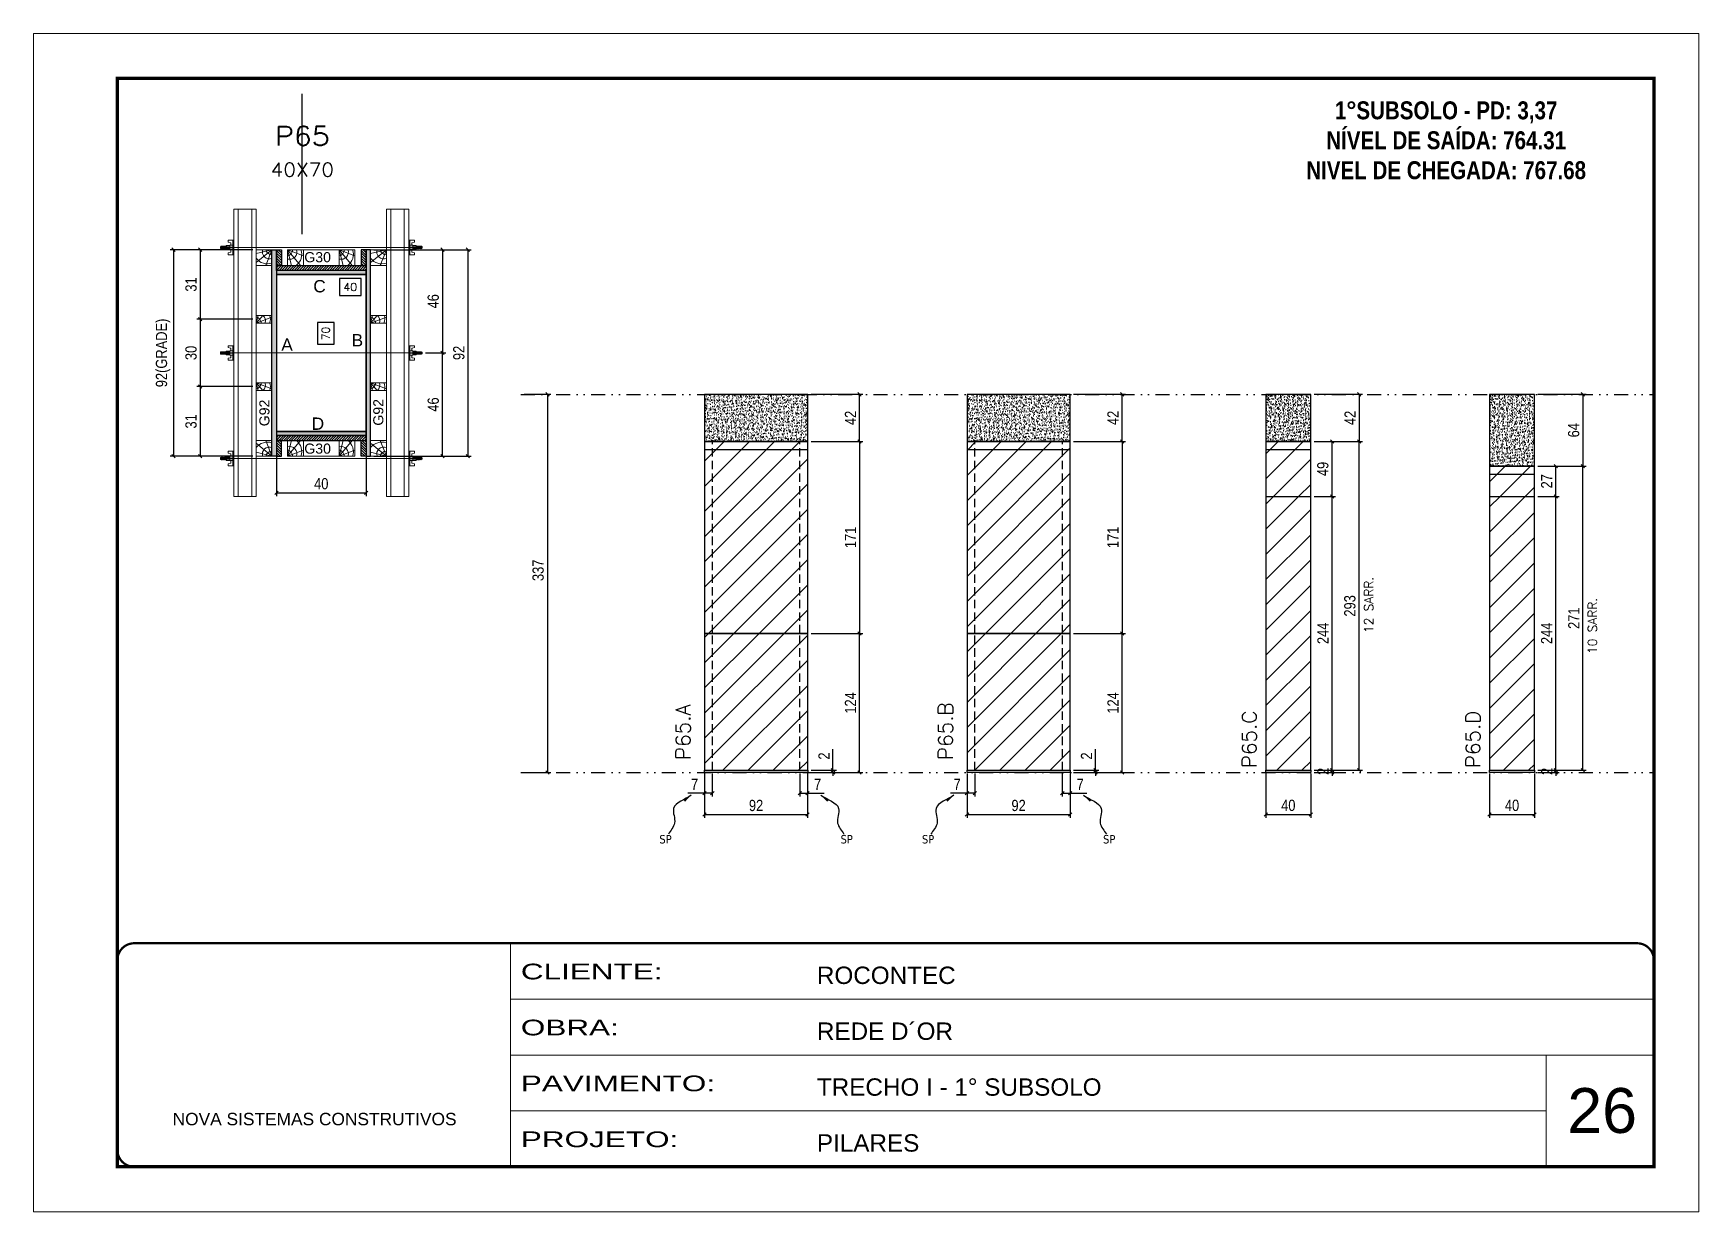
# Model space of a CAD drawing. Extents: x 2949 to 9230, y 1140 to 12527.
# Drawn here: x 4548 to 6033, y 4585 to 5635 of the extents above; entities that cross this region are included whole.
import ezdxf
from ezdxf.enums import TextEntityAlignment as Align

# ---------------------------------------------------------------- set-up
doc = ezdxf.new("R2010")
doc.units = 0
for name, pattern in [('CONTINUO', [0]), ('DASHED', [0.75, 0.5, -0.25]), ('DIVIDE2', [0.625, 0.25, -0.125, 0, -0.125, 0, -0.125]), ('HIDDEN', [0.375, 0.25, -0.125])]:
    doc.linetypes.add(name, pattern=pattern)
for name, color, linetype, lineweight in [('CARIMBO', 255, 'Continuous', 9), ('Folhas', 255, 'Continuous', 9), ('Hachura', 251, 'Continuous', 9), ('Madeira', 126, 'Continuous', 18), ('Perfil Metálico', 224, 'Continuous', 18), ('SARRAFO DE PRESSAO', 251, 'DASHED', 9), ('Texto Seção', 7, 'Continuous', 15)]:
    doc.layers.add(name, color=color, linetype=linetype, lineweight=lineweight)
for name, color, linetype in [('CHAPA', 1, 'Continuous'), ('COTA', 241, 'Continuous'), ('cotas', 4, 'Continuous'), ('MEIO_PONT', 93, 'Continuous'), ('NOMENCLATURA', 7, 'Continuous'), ('Nível', 160, 'Continuous'), ('Painéis', 200, 'Continuous'), ('SARR_2.2x7', 40, 'Continuous'), ('SARRAFO', 251, 'Continuous'), ('Sarrafo de Pressão', 42, 'HIDDEN'), ('texto', 7, 'Continuous'), ('Texto de Titulo', 7, 'Continuous'), ('Texto Qtd Sarr', 242, 'Continuous'), ('TEXTO_GERAL', 7, 'Continuous')]:
    doc.layers.add(name, color=color, linetype=linetype)
doc.styles.add('ARIAL', font='arial.ttf')
doc.styles.add('COTA TECNICA', font='techl___.ttf', dxfattribs={"height": 10})
doc.styles.add('COTA TECNICA 2X', font='techl___.ttf', dxfattribs={"height": 10})
doc.styles.add('COTA TECNICA-50', font='techl___.ttf', dxfattribs={"height": 10})
doc.styles.add('REGUA-120', font='ROMANS.shx', dxfattribs={"height": 15})
doc.styles.add('ROMANC', font='techb___.ttf', dxfattribs={"height": 2.5})
doc.styles.add('ROMANS', font='romans.shx')
doc.styles.add('SANSSERIF', font='sas_____.pfb')
doc.styles.get("Standard").update_dxf_attribs({"font": 'arial.ttf'})
doc.styles.add('Tecnologia', font='')
doc.styles.get('Tecnologia').set_extended_font_data('Forgotten Futurist')
doc.dimstyles.new('COTA PAINEL-50', dxfattribs={"dimtxt": 10, "dimasz": 3, "dimexe": 3, "dimexo": 3, "dimgap": 3, "dimtad": 1, "dimdec": 1, "dimzin": 12, "dimdsep": 46, "dimtxsty": 'COTA TECNICA-50', "dimblk1": 'OBLIQUE', "dimblk2": 'OBLIQUE', "dimsah": 1, "dimcen": 0.9, "dimclrd": 4, "dimclre": 4, "dimclrt": 240, "dimadec": 1, "dimazin": 3, "dimtfac": 1, "dimtdec": 1, "dimtmove": 0, "dimatfit": 3, "dimfxl": 1, "dimtolj": 1, "dimtzin": 12, "dimarcsym": 0})
doc.dimstyles.new('PAINEL', dxfattribs={"dimtxt": 10, "dimasz": 3, "dimexe": 3, "dimexo": 3, "dimgap": 3, "dimtad": 1, "dimdec": 1, "dimzin": 12, "dimdsep": 46, "dimtxsty": 'COTA TECNICA', "dimblk1": 'OBLIQUE', "dimblk2": 'OBLIQUE', "dimsah": 1, "dimcen": 0.9, "dimclrd": 4, "dimclre": 4, "dimclrt": 240, "dimadec": 1, "dimazin": 3, "dimtfac": 1, "dimtdec": 1, "dimtmove": 0, "dimatfit": 3, "dimfxl": 1, "dimtolj": 1, "dimtzin": 12, "dimarcsym": 0})
doc.dimstyles.new('SECAO PILAR', dxfattribs={"dimtxt": 10, "dimasz": 3, "dimexe": 3, "dimexo": 3, "dimgap": 3, "dimtad": 1, "dimdec": 1, "dimlfac": 0.5, "dimzin": 12, "dimdsep": 46, "dimtxsty": 'COTA TECNICA 2X', "dimblk1": 'OBLIQUE', "dimblk2": 'OBLIQUE', "dimsah": 1, "dimcen": 0.9, "dimclrd": 256, "dimclre": 256, "dimclrt": 256, "dimadec": 1, "dimazin": 3, "dimtfac": 1, "dimtdec": 1, "dimtmove": 0, "dimatfit": 3, "dimfxl": 1, "dimtolj": 1, "dimtzin": 12, "dimarcsym": 0})
doc.dimstyles.new('SECÇÃO 2', dxfattribs={"dimtxt": 7, "dimasz": 6, "dimexe": 0.18, "dimexo": 2, "dimgap": -4, "dimtad": 3, "dimdec": 1, "dimlfac": 0.5, "dimzin": 12, "dimdsep": 46, "dimtxsty": 'ROMANS', "dimblk": 'ARCHTICK', "dimcen": 0.09, "dimse1": 1, "dimse2": 1, "dimsd1": 1, "dimsd2": 1, "dimclrd": 180, "dimclre": 5, "dimclrt": 1, "dimadec": 0, "dimazin": 3, "dimtfac": 1, "dimtdec": 1, "dimtofl": 0, "dimtmove": 0, "dimatfit": 3, "dimldrblk": 'ARCHTICK', "dimfxl": 1, "dimtolj": 1, "dimtzin": 0, "dimarcsym": 0})
doc.dimstyles.get("Standard").update_dxf_attribs({"dimtxt": 0.18, "dimasz": 0.18, "dimexe": 0.18, "dimexo": 0.0625, "dimgap": 0.09, "dimtad": 0, "dimtih": 1, "dimtoh": 1, "dimdec": 4, "dimzin": 0, "dimdsep": 46, "dimtxsty": 'Standard', "dimcen": 0.09, "dimadec": 0, "dimazin": 0, "dimtfac": 1, "dimtdec": 4, "dimtofl": 0, "dimtmove": 0, "dimatfit": 3, "dimfxl": 1, "dimtolj": 1, "dimtzin": 0, "dimarcsym": 0})
pattern_1 = [(45, (-126071.967, -22713.47), (-11.2253202, 11.2253202), [])]

msp = doc.modelspace()

# ---------------------------------------------------------------- texts
at = {"layer": 'CARIMBO', "style": 'ARIAL'}
msp.add_text('26', height=40, dxfattribs=at).set_placement((5915.39, 4655.43))
at = {"layer": 'NOMENCLATURA', "color": 2, "insert": (5807.36, 5601.34), "char_height": 16, "attachment_point": 2, "style": 'ROMANC'}
msp.add_mtext_dynamic_manual_height_columns('\\P1°SUBSOLO - PD: 3,37\\PNÍVEL DE SAÍDA: 764.31\\PNIVEL DE CHEGADA: 767.68', width=300.2766, gutter_width=1, heights=[0], dxfattribs=at)
at = {"layer": 'texto', "color": 0, "char_height": 7.5, "attachment_point": 5}
for insert in [(5111.26, 4917.08), (5272.82, 4917.08), (5345.37, 4917.08), (5506.92, 4917.08)]:
    msp.add_mtext('{\\fTahoma|b0|i0|c0|p34;\\C4;SP}', dxfattribs=dict(at, insert=insert))
at = {"layer": 'Texto Seção', "linetype": 'Continuous', "style": 'ROMANS'}
for s, p in [('12 SARR.', (5742.27, 5100.94)), ('10 SARR.', (5941.77, 5082.2))]:
    msp.add_text(s, height=8, rotation=90, dxfattribs=at).set_placement(p)
at = {"layer": 'Texto Seção', "char_height": 13, "width": 285.3299, "attachment_point": 7, "rotation": 90, "style": 'REGUA-120'}
for s, insert in [('P65.A', (5133.42, 4987.82)), ('P65.B', (5367.53, 4987.82)), ('P65.C', (5638.31, 4980.49)), ('P65.D', (5837.81, 4980.49))]:
    msp.add_mtext(s, dxfattribs=dict(at, insert=insert))
at = {"layer": 'TEXTO_GERAL', "style": 'ARIAL'}
for s, p in [('C', (4802.74, 5409.96)), ('A', (4773.79, 5357.91)), ('B', (4836.5, 5361.82)), ('D', (4801.33, 5287.46))]:
    msp.add_text(s, height=11, dxfattribs=at).set_placement(p, align=Align.MIDDLE_CENTER)
at = {"layer": 'TEXTO_GERAL', "color": 0, "linetype": 'Continuous', "style": 'SANSSERIF'}
for p in [(4753.6, 5285.13), (4855.16, 5285.67)]:
    msp.add_text('G92', height=9, rotation=90, dxfattribs=at).set_placement(p, align=Align.MIDDLE_LEFT)
at = {"layer": 'TEXTO_GERAL', "color": 0, "linetype": 'Continuous', "char_height": 9, "width": 285.3299, "style": 'SANSSERIF'}
for insert, attachment_point in [((4789.18, 5440.32), 1), ((4789.18, 5260.6), 7)]:
    msp.add_mtext('G30', dxfattribs=dict(at, insert=insert, attachment_point=attachment_point))

# ---------------------------------------------------------------- blocks, each defined once
blk = doc.blocks.new('9999999999')
at = {"color": 30, "linetype": 'CONTINUO'}
for p, q in [((98564.6, 34230.2), (98564.6, 34429.4)), ((98564.6, 34379.6), (99584, 34379.6)), ((98564.6, 34329.8), (99488, 34329.8)), ((99584, 34329.8), (99488, 34329.8)), ((99488, 34329.8), (99488, 34230.2)), ((98564.6, 34280), (99488, 34280))]:
    blk.add_line(p, q, dxfattribs=at)
at = {"color": 30, "linetype": 'CONTINUO', "const_width": 2}
blk.add_lwpolyline([(99584, 34230.2), (99584, 34414.4, 0.414214), (99569, 34429.4), (98229, 34429.4, 0.414214), (98214, 34414.4), (98214, 34245.2, 0.414214), (98229, 34230.2), (99584, 34230.2)], format="xyb", dxfattribs=at)
at = {"layer": 'Folhas'}
blk.add_lwpolyline([(98139, 34190.2), (99624, 34190.2), (99624, 35240.2), (98139, 35240.2)], close=True, dxfattribs=at)
at = {"layer": 'Folhas', "color": 30, "const_width": 3}
blk.add_lwpolyline([(98214, 34230.2), (99584, 34230.2), (99584, 35200.2), (98214, 35200.2)], close=True, dxfattribs=at)
at = {"color": 7, "linetype": 'Continuous', "ltscale": 5, "style": 'ARIAL'}
for s, height, p in [('ROCONTEC', 15.48, (98837.7, 34393.1)), ('REDE D´OR', 15.48, (98837.7, 34343.3)), ('TRECHO I - 1° SUBSOLO', 15.483, (98837.7, 34293.5)), ('NOVA SISTEMAS CONSTRUTIVOS', 11.059, (98263.2, 34267.2)), ('PILARES', 15.48, (98837.7, 34243.7))]:
    blk.add_text(s, height=height, dxfattribs=at).set_placement(p)
at = {"layer": 'Folhas', "color": 7, "style": 'Tecnologia', "width": 1.5}
for s, p in [('CLIENTE:', (98573.7, 34397.2)), ('OBRA:', (98573.7, 34347.3)), ('PAVIMENTO:', (98573.7, 34297.5)), ('PROJETO:', (98573.7, 34247.7))]:
    blk.add_text(s, height=14, dxfattribs=at).set_placement(p)
blk = doc.blocks.new('titulo1')
at = {"layer": 'Defpoints', "color": 252, "linetype": 'HIDDEN', "ltscale": 2}
blk.add_line((0, 0), (0, 125), dxfattribs=at)
at = {"layer": 'Defpoints', "style": 'ROMANS', "oblique": 15}
blk.add_attdef('FOLHA', text='', height=10, dxfattribs=at).set_placement((0, 15.6), align=Align.MIDDLE_CENTER)
at = {"layer": 'Texto Qtd Sarr', "color": 3, "style": 'ROMANS', "oblique": 15}
for tag, height, p in [('TITULO', 17, (0, 71.4)), ('SEÇÃO', 12, (0, 41.5))]:
    blk.add_attdef(tag, text='', height=height, dxfattribs=at).set_placement(p, align=Align.MIDDLE_CENTER)
blk = doc.blocks.new('_Oblique')
at = {"color": 0, "linetype": 'ByBlock', "lineweight": -2}
blk.add_line((-0.5, -0.5), (0.5, 0.5), dxfattribs=at)
blk = doc.blocks.new('*D2288')
at = {"layer": 'cotas', "color": 4, "linetype": 'ByBlock', "lineweight": -2, "transparency": 16777216}
for p, q in [((4985.2, 5313.6), (5008.9, 5313.6)), ((5005.9, 5313.6), (5005.9, 4976.6)), ((4985.2, 4976.6), (5008.9, 4976.6))]:
    blk.add_line(p, q, dxfattribs=at)
at = {"layer": 'Defpoints', "color": 0, "linetype": 'ByBlock', "transparency": 16777216}
for p in [(4982.2, 5313.6), (4982.2, 4976.6), (5005.9, 4976.6)]:
    blk.add_point(p, dxfattribs=at)
at = {"layer": 'cotas', "color": 4, "linetype": 'ByBlock', "lineweight": -2, "transparency": 16777216, "xscale": 3, "yscale": 3, "zscale": 3}
for p, rotation in [((5005.9, 5313.6), 90), ((5005.9, 4976.6), 270)]:
    blk.add_blockref('_Oblique', p, dxfattribs=dict(at, rotation=rotation))
at = {"layer": 'cotas', "color": 240, "linetype": 'ByBlock', "transparency": 16777216, "insert": (4997.7, 5156.8), "char_height": 10, "attachment_point": 5, "rotation": 90, "style": 'COTA TECNICA'}
blk.add_mtext('\\A1;337', dxfattribs=at)
blk = doc.blocks.new('*D1925')
at = {"layer": 'COTA', "color": 180, "lineweight": -2, "transparency": 16777216}
for p, q in [((4815.8, 5377.5), (4800.8, 5377.5)), ((4800.8, 5377.5), (4800.8, 5358.2)), ((4815.8, 5358.2), (4815.8, 5377.5)), ((4800.8, 5358.2), (4815.8, 5358.2))]:
    blk.add_line(p, q, dxfattribs=at)
at = {"layer": 'Defpoints', "color": 0, "transparency": 16777216}
for p in [(4764.3, 5420.5), (4764.3, 5280.5), (4819.8, 5280.5)]:
    blk.add_point(p, dxfattribs=at)
at = {"layer": 'COTA', "color": 1, "transparency": 16777216, "insert": (4808.3, 5367.8), "char_height": 7, "attachment_point": 5, "rotation": 90, "style": 'ROMANS'}
blk.add_mtext('\\A1;70', dxfattribs=at)
blk = doc.blocks.new('_ArchTick')
at = {"color": 0, "linetype": 'ByBlock', "const_width": 0.15}
blk.add_lwpolyline([(-0.5, -0.5), (0.5, 0.5)], dxfattribs=at)
blk = doc.blocks.new('*D1926')
at = {"layer": 'COTA', "lineweight": -2, "transparency": 16777216}
for p, q in [((4851.3, 5442.5), (4938.1, 5442.5)), ((4935.1, 5442.5), (4935.1, 5258.5)), ((4851.3, 5258.5), (4938.1, 5258.5))]:
    blk.add_line(p, q, dxfattribs=at)
at = {"layer": 'Defpoints', "color": 0, "transparency": 16777216}
for p in [(4848.3, 5442.5), (4848.3, 5258.5), (4935.1, 5258.5)]:
    blk.add_point(p, dxfattribs=at)
at = {"layer": 'COTA', "lineweight": -2, "transparency": 16777216, "xscale": 3, "yscale": 3, "zscale": 3}
for p, rotation in [((4935.1, 5442.5), 90), ((4935.1, 5258.5), 270)]:
    blk.add_blockref('_Oblique', p, dxfattribs=dict(at, rotation=rotation))
at = {"layer": 'COTA', "transparency": 16777216, "insert": (4927, 5350.5), "char_height": 10, "attachment_point": 5, "rotation": 90, "style": 'COTA TECNICA 2X'}
blk.add_mtext('\\A1;92', dxfattribs=at)
blk = doc.blocks.new('*D1927')
at = {"layer": 'COTA', "lineweight": -2, "transparency": 16777216}
for p, q in [((4885.3, 5442.5), (4915.3, 5442.5)), ((4912.3, 5442.5), (4912.3, 5350.5)), ((4897.1, 5350.5), (4915.3, 5350.5))]:
    blk.add_line(p, q, dxfattribs=at)
at = {"layer": 'Defpoints', "color": 0, "transparency": 16777216}
for p in [(4882.3, 5442.5), (4894.1, 5350.5), (4912.3, 5350.5)]:
    blk.add_point(p, dxfattribs=at)
at = {"layer": 'COTA', "lineweight": -2, "transparency": 16777216, "xscale": 3, "yscale": 3, "zscale": 3}
for p, rotation in [((4912.3, 5442.5), 90), ((4912.3, 5350.5), 270)]:
    blk.add_blockref('_Oblique', p, dxfattribs=dict(at, rotation=rotation))
at = {"layer": 'COTA', "transparency": 16777216, "insert": (4904.2, 5396.5), "char_height": 10, "attachment_point": 5, "rotation": 90, "style": 'COTA TECNICA 2X'}
blk.add_mtext('\\A1;46', dxfattribs=at)
blk = doc.blocks.new('*D1928')
at = {"layer": 'COTA', "lineweight": -2, "transparency": 16777216}
for p, q in [((4897.1, 5350.5), (4915.3, 5350.5)), ((4912.3, 5258.5), (4912.3, 5350.5)), ((4885.3, 5258.5), (4915.3, 5258.5))]:
    blk.add_line(p, q, dxfattribs=at)
at = {"layer": 'Defpoints', "color": 0, "transparency": 16777216}
for p in [(4894.1, 5350.5), (4912.3, 5350.5), (4882.3, 5258.5)]:
    blk.add_point(p, dxfattribs=at)
at = {"layer": 'COTA', "lineweight": -2, "transparency": 16777216, "xscale": 3, "yscale": 3, "zscale": 3}
for p, rotation in [((4912.3, 5350.5), 90), ((4912.3, 5258.5), 270)]:
    blk.add_blockref('_Oblique', p, dxfattribs=dict(at, rotation=rotation))
at = {"layer": 'COTA', "transparency": 16777216, "insert": (4904.2, 5304.5), "char_height": 10, "attachment_point": 5, "rotation": 90, "style": 'COTA TECNICA 2X'}
blk.add_mtext('\\A1;46', dxfattribs=at)
blk = doc.blocks.new('*D1929')
at = {"layer": 'COTA', "color": 180, "lineweight": -2, "transparency": 16777216}
for p, q in [((4839.8, 5416.7), (4820.5, 5416.7)), ((4820.5, 5416.7), (4820.5, 5401.7)), ((4839.8, 5401.7), (4839.8, 5416.7)), ((4820.5, 5401.7), (4839.8, 5401.7))]:
    blk.add_line(p, q, dxfattribs=at)
at = {"layer": 'Defpoints', "color": 0, "transparency": 16777216}
for p in [(4764.3, 5420.5), (4844.3, 5420.5), (4844.3, 5397.7)]:
    blk.add_point(p, dxfattribs=at)
at = {"layer": 'COTA', "color": 1, "transparency": 16777216, "insert": (4830.2, 5409.2), "char_height": 7, "attachment_point": 5, "style": 'ROMANS'}
blk.add_mtext('\\A1;40', dxfattribs=at)
blk = doc.blocks.new('PONTALETE')
at = {"layer": 'Madeira'}
for q in [(2.71, 7), (7, 5.76), (7, 1.74)]:
    blk.add_line((0, 0), q, dxfattribs=at)
blk.add_lwpolyline([(0, 0), (7, 0), (7, 7), (0, 7)], close=True, dxfattribs=at)
for centre, radius, start, end in [((2.04, 0.06), 6.23, 37.28179, 109.09128), ((1.09, 0.9), 3.19, 343.60304, 109.98471), ((-0.21, -0.78), 3.09, 14.63219, 86.0383)]:
    blk.add_arc(centre, radius, start, end, dxfattribs=at)
blk = doc.blocks.new('*D1930')
at = {"layer": 'COTA', "lineweight": -2, "transparency": 16777216}
for p, q in [((4743.3, 5442.5), (4669.6, 5442.5)), ((4672.6, 5442.5), (4672.6, 5258.5)), ((4743.3, 5258.5), (4669.6, 5258.5))]:
    blk.add_line(p, q, dxfattribs=at)
at = {"layer": 'Defpoints', "color": 0, "transparency": 16777216}
for p in [(4746.3, 5442.5), (4672.6, 5258.5), (4746.3, 5258.5)]:
    blk.add_point(p, dxfattribs=at)
at = {"layer": 'COTA', "lineweight": -2, "transparency": 16777216, "xscale": 3, "yscale": 3, "zscale": 3}
for p, rotation in [((4672.6, 5442.5), 90), ((4672.6, 5258.5), 270)]:
    blk.add_blockref('_Oblique', p, dxfattribs=dict(at, rotation=rotation))
at = {"layer": 'COTA', "transparency": 16777216, "insert": (4663.3, 5350.5), "char_height": 10, "attachment_point": 5, "rotation": 90, "style": 'COTA TECNICA 2X'}
blk.add_mtext('\\A1;92(GRADE)', dxfattribs=at)
blk = doc.blocks.new('MEIO PONTALETE')
at = {"layer": 'Madeira'}
for q in [(2.71, 7), (3.5, 2.88), (3.5, 0.87)]:
    blk.add_line((0, 0), q, dxfattribs=at)
blk.add_lwpolyline([(0, 0), (3.5, 0), (3.5, 7), (0, 7)], close=True, dxfattribs=at)
for centre, radius, start, end in [((2.04, 0.06), 6.23, 76.44987, 109.09128), ((1.09, 0.9), 3.19, 40.90626, 109.98471), ((-0.21, -0.78), 3.09, 14.63219, 86.0383)]:
    blk.add_arc(centre, radius, start, end, dxfattribs=at)
blk = doc.blocks.new('*D1931')
at = {"layer": 'COTA', "lineweight": -2, "transparency": 16777216}
for p, q in [((4743.3, 5320.5), (4693.4, 5320.5)), ((4696.4, 5320.5), (4696.4, 5258.5)), ((4743.3, 5258.5), (4693.4, 5258.5))]:
    blk.add_line(p, q, dxfattribs=at)
at = {"layer": 'Defpoints', "color": 0, "transparency": 16777216}
for p in [(4746.3, 5320.5), (4696.4, 5258.5), (4746.3, 5258.5)]:
    blk.add_point(p, dxfattribs=at)
at = {"layer": 'COTA', "lineweight": -2, "transparency": 16777216, "xscale": 3, "yscale": 3, "zscale": 3}
for p, rotation in [((4696.4, 5320.5), 90), ((4696.4, 5258.5), 270)]:
    blk.add_blockref('_Oblique', p, dxfattribs=dict(at, rotation=rotation))
at = {"layer": 'COTA', "transparency": 16777216, "insert": (4688.2, 5289.5), "char_height": 10, "attachment_point": 5, "rotation": 90, "style": 'COTA TECNICA 2X'}
blk.add_mtext('\\A1;31', dxfattribs=at)
blk = doc.blocks.new('C')
at = {"layer": 'Hachura', "color": 0}
for p, q in [((0, 3.22), (0, -3.22)), ((0.45, 3.22), (0, 3.22)), ((0.46, 3.16), (0, 3.16)), ((0.46, 3.05), (0, 3.05)), ((0.46, 2.88), (0, 2.88)), ((0, 2.75), (0, -1.16)), ((0.46, 2.65), (0, 2.65)), ((0.46, 2.23), (0, 2.23)), ((0.46, 1.51), (0, 1.51)), ((0.39, 0.49), (0.17, 0.49)), ((0.45, -3.23), (0.45, 3.22)), ((0.45, 3.22), (2.58, 3.22)), ((1.74, 0.97), (0.45, 0.97)), ((1.45, 0.1), (0.45, 0.1)), ((1.35, 1.94), (1.35, 0.96)), ((2.58, 2.39), (1.47, 2.09)), ((1.74, -0.97), (1.74, 0.97)), ((1.74, 0.97), (1.74, 0.84)), ((1.74, 0.97), (1.74, 0.84)), ((1.74, 0.84), (3.35, 0.84)), ((3.35, 0.45), (1.74, 0.45)), ((2.58, 3.22), (2.58, 2.39)), ((3.32, 0.84), (3.32, -0.84)), ((3.35, 0.84), (3.35, -0.84)), ((3.68, 0.45), (3.35, 0.45)), ((3.84, -0.52), (3.35, 0.45)), ((3.35, 0.06), (3.67, -0.57)), ((3.68, 0.45), (4.16, -0.52)), ((3.72, 0.5), (4.25, -0.57)), ((4.37, -0.55), (3.83, 0.53)), ((4.15, 0.45), (3.93, 0.45)), ((4.42, -0.52), (3.93, 0.45)), ((4.15, 0.45), (4.26, 0.45)), ((4.26, 0.45), (4.74, -0.52)), ((4.3, 0.5), (4.83, -0.57)), ((4.95, -0.55), (4.41, 0.53)), ((4.51, 0.45), (4.84, 0.45)), ((5, -0.52), (4.51, 0.45)), ((4.84, 0.45), (5.32, -0.52)), ((4.88, 0.5), (5.41, -0.57)), ((5.53, -0.55), (4.99, 0.53)), ((5.58, -0.52), (5.09, 0.45)), ((5.42, 0.45), (5.09, 0.45)), ((5.58, -0.52), (5.09, 0.45)), ((5.42, 0.45), (5.74, -0.19)), ((5.46, 0.5), (5.74, -0.07)), ((5.74, 0.19), (5.57, 0.53)), ((5.74, 0.32), (5.68, 0.45)), ((5.68, 0.45), (5.74, 0.45)), ((5.74, 0.45), (5.9, 0.29)), ((5.74, 0.45), (5.74, -0.52)), ((5.9, -0.36), (5.9, 0.29)), ((0.45, 0), (0, 0)), ((0.46, -1.52), (0, -1.52)), ((0.46, -2.23), (0, -2.23)), ((0.46, -2.65), (0, -2.65)), ((0.46, -2.88), (0, -2.88)), ((0.46, -3.05), (0, -3.05)), ((0.46, -3.16), (0, -3.16)), ((0, -3.22), (2.57, -3.22)), ((0.08, -0.48), (0.29, -0.48)), ((0.29, -0.48), (0.4, -0.48)), ((0.45, 0), (0.45, -0.97)), ((0.45, -0.16), (1.45, -0.16)), ((0.45, -0.65), (0.45, -0.32)), ((0.45, -3.23), (0.45, -0.65)), ((0.45, -0.97), (1.74, -0.97)), ((1.35, -1.94), (1.35, -0.97)), ((2.58, -2.39), (1.47, -2.1)), ((3.35, -0.32), (1.74, -0.32)), ((3.35, -0.84), (1.74, -0.84)), ((2.58, -3.23), (2.58, -2.39)), ((3.35, -0.07), (3.58, -0.52)), ((3.35, -0.52), (3.58, -0.52)), ((3.84, -0.52), (4.16, -0.52)), ((4.42, -0.52), (4.74, -0.52)), ((4.63, -0.52), (4.74, -0.52)), ((5, -0.52), (5.32, -0.52)), ((5.58, -0.52), (5.74, -0.52)), ((5.74, -0.52), (5.9, -0.36)), ((5.74, -0.52), (5.74, -0.52))]:
    blk.add_line(p, q, dxfattribs=at)
for centre, radius, start, end in [((1.52, 1.94), 0.161, 104.74356, 180), ((1.44, -0.03), 0.129, 272.69497, 87.30503), ((3.81, 0.39), 0.143, 25.56881, 154.43119), ((4.39, 0.39), 0.143, 25.56881, 154.43119), ((4.97, 0.39), 0.143, 25.56881, 154.43119), ((5.55, 0.39), 0.143, 25.56881, 154.43119), ((0.17, -0.37), 0.174, 221.74404, 317.85924), ((1.52, -1.94), 0.161, 180, 255.25644), ((3.71, -0.4), 0.174, 222.14076, 318.25596), ((4.29, -0.4), 0.174, 222.14076, 318.25596), ((4.87, -0.4), 0.174, 222.14076, 318.25596), ((5.45, -0.4), 0.174, 222.14076, 318.25596), ((5.61, -0.4), 0.174, 317.85924, 318.25596)]:
    blk.add_arc(centre, radius, start, end, dxfattribs=at)
blk = doc.blocks.new('*D1932')
at = {"layer": 'COTA', "lineweight": -2, "transparency": 16777216}
for p, q in [((4743.3, 5442.5), (4693.4, 5442.5)), ((4696.4, 5442.5), (4696.4, 5380.5)), ((4743.3, 5380.5), (4693.4, 5380.5))]:
    blk.add_line(p, q, dxfattribs=at)
at = {"layer": 'Defpoints', "color": 0, "transparency": 16777216}
for p in [(4746.3, 5442.5), (4696.4, 5380.5), (4746.3, 5380.5)]:
    blk.add_point(p, dxfattribs=at)
at = {"layer": 'COTA', "lineweight": -2, "transparency": 16777216, "xscale": 3, "yscale": 3, "zscale": 3}
for p, rotation in [((4696.4, 5442.5), 90), ((4696.4, 5380.5), 270)]:
    blk.add_blockref('_Oblique', p, dxfattribs=dict(at, rotation=rotation))
at = {"layer": 'COTA', "transparency": 16777216, "insert": (4688.2, 5411.5), "char_height": 10, "attachment_point": 5, "rotation": 90, "style": 'COTA TECNICA 2X'}
blk.add_mtext('\\A1;31', dxfattribs=at)
blk = doc.blocks.new('*D1933')
at = {"layer": 'COTA', "lineweight": -2, "transparency": 16777216}
for p, q in [((4743.3, 5380.5), (4693.4, 5380.5)), ((4696.4, 5380.5), (4696.4, 5320.5)), ((4743.3, 5320.5), (4693.4, 5320.5))]:
    blk.add_line(p, q, dxfattribs=at)
at = {"layer": 'Defpoints', "color": 0, "transparency": 16777216}
for p in [(4746.3, 5380.5), (4696.4, 5320.5), (4746.3, 5320.5)]:
    blk.add_point(p, dxfattribs=at)
at = {"layer": 'COTA', "lineweight": -2, "transparency": 16777216, "xscale": 3, "yscale": 3, "zscale": 3}
for p, rotation in [((4696.4, 5380.5), 90), ((4696.4, 5320.5), 270)]:
    blk.add_blockref('_Oblique', p, dxfattribs=dict(at, rotation=rotation))
at = {"layer": 'COTA', "transparency": 16777216, "insert": (4688.2, 5350.5), "char_height": 10, "attachment_point": 5, "rotation": 90, "style": 'COTA TECNICA 2X'}
blk.add_mtext('\\A1;30', dxfattribs=at)
blk = doc.blocks.new('*D2289')
at = {"layer": 'COTA', "lineweight": -2, "transparency": 16777216}
for p, q in [((4764.3, 5273.9), (4764.3, 5222.8)), ((4844.3, 5273.9), (4844.3, 5222.8)), ((4764.3, 5225.8), (4844.3, 5225.8))]:
    blk.add_line(p, q, dxfattribs=at)
at = {"layer": 'Defpoints', "color": 0, "transparency": 16777216}
for p in [(4764.3, 5276.9), (4844.3, 5276.9), (4844.3, 5225.8)]:
    blk.add_point(p, dxfattribs=at)
at = {"layer": 'COTA', "lineweight": -2, "transparency": 16777216, "xscale": 3, "yscale": 3, "zscale": 3, "rotation": 180}
blk.add_blockref('_Oblique', (4764.3, 5225.8), dxfattribs=at)
at = {"layer": 'COTA', "lineweight": -2, "transparency": 16777216, "xscale": 3, "yscale": 3, "zscale": 3}
blk.add_blockref('_Oblique', (4844.3, 5225.8), dxfattribs=at)
at = {"layer": 'COTA', "transparency": 16777216, "insert": (4804.3, 5233.9), "char_height": 10, "attachment_point": 5, "style": 'COTA TECNICA 2X'}
blk.add_mtext('\\A1;40', dxfattribs=at)
blk = doc.blocks.new('*D1417')
at = {"layer": 'COTA', "color": 4, "lineweight": -2, "transparency": 16777216}
for p, q in [((5146, 4975.6), (5146, 4936.1)), ((5238, 4975.6), (5238, 4936.1)), ((5146, 4939.1), (5238, 4939.1))]:
    blk.add_line(p, q, dxfattribs=at)
at = {"layer": 'Defpoints', "color": 0, "transparency": 16777216}
for p in [(5146, 4978.6), (5238, 4978.6), (5238, 4939.1)]:
    blk.add_point(p, dxfattribs=at)
at = {"layer": 'COTA', "color": 4, "lineweight": -2, "transparency": 16777216, "xscale": 3, "yscale": 3, "zscale": 3, "rotation": 180}
blk.add_blockref('_Oblique', (5146, 4939.1), dxfattribs=at)
at = {"layer": 'COTA', "color": 4, "lineweight": -2, "transparency": 16777216, "xscale": 3, "yscale": 3, "zscale": 3}
blk.add_blockref('_Oblique', (5238, 4939.1), dxfattribs=at)
at = {"layer": 'COTA', "color": 240, "transparency": 16777216, "insert": (5192, 4947.2), "char_height": 10, "attachment_point": 5, "style": 'COTA TECNICA'}
blk.add_mtext('\\A1;92', dxfattribs=at)
blk = doc.blocks.new('*D1418')
at = {"layer": 'COTA', "color": 4, "lineweight": -2, "transparency": 16777216}
for p, q in [((5241, 5313.6), (5287.3, 5313.6)), ((5284.3, 5271.6), (5284.3, 5313.6)), ((5241, 5271.6), (5287.3, 5271.6))]:
    blk.add_line(p, q, dxfattribs=at)
at = {"layer": 'Defpoints', "color": 0, "transparency": 16777216}
for p in [(5238, 5313.6), (5284.3, 5313.6), (5238, 5271.6)]:
    blk.add_point(p, dxfattribs=at)
at = {"layer": 'COTA', "color": 4, "lineweight": -2, "transparency": 16777216, "xscale": 3, "yscale": 3, "zscale": 3}
for p, rotation in [((5284.3, 5313.6), 90), ((5284.3, 5271.6), 270)]:
    blk.add_blockref('_Oblique', p, dxfattribs=dict(at, rotation=rotation))
at = {"layer": 'COTA', "color": 240, "transparency": 16777216, "insert": (5276.2, 5292.6), "char_height": 10, "attachment_point": 5, "rotation": 90, "style": 'COTA TECNICA'}
blk.add_mtext('\\A1;42', dxfattribs=at)
blk = doc.blocks.new('*D1419')
at = {"layer": 'COTA', "color": 4, "lineweight": -2, "transparency": 16777216}
for p, q in [((5153, 4975.6), (5153, 4955.1)), ((5146, 4973.6), (5146, 4955.1)), ((5146, 4958.1), (5131.3, 4958.1)), ((5153, 4958.1), (5146, 4958.1))]:
    blk.add_line(p, q, dxfattribs=at)
at = {"layer": 'Defpoints', "color": 0, "transparency": 16777216}
for p in [(5146, 4976.6), (5153, 4978.6), (5146, 4958.1)]:
    blk.add_point(p, dxfattribs=at)
at = {"layer": 'COTA', "color": 4, "lineweight": -2, "transparency": 16777216, "xscale": 3, "yscale": 3, "zscale": 3, "rotation": 180}
blk.add_blockref('_Oblique', (5146, 4958.1), dxfattribs=at)
at = {"layer": 'COTA', "color": 4, "lineweight": -2, "transparency": 16777216, "xscale": 3, "yscale": 3, "zscale": 3}
blk.add_blockref('_Oblique', (5153, 4958.1), dxfattribs=at)
at = {"layer": 'COTA', "color": 240, "transparency": 16777216, "insert": (5137.2, 4966.1), "char_height": 10, "attachment_point": 5, "style": 'COTA TECNICA-50'}
blk.add_mtext('\\A1;7', dxfattribs=at)
blk = doc.blocks.new('*D1420')
at = {"layer": 'COTA', "color": 4, "lineweight": -2, "transparency": 16777216}
for p, q in [((5231, 4975.6), (5231, 4955.1)), ((5238, 4973.6), (5238, 4955.1)), ((5231, 4958.1), (5238, 4958.1)), ((5238, 4958.1), (5252.8, 4958.1))]:
    blk.add_line(p, q, dxfattribs=at)
at = {"layer": 'Defpoints', "color": 0, "transparency": 16777216}
for p in [(5231, 4978.6), (5238, 4976.6), (5238, 4958.1)]:
    blk.add_point(p, dxfattribs=at)
at = {"layer": 'COTA', "color": 4, "lineweight": -2, "transparency": 16777216, "xscale": 3, "yscale": 3, "zscale": 3, "rotation": 180}
blk.add_blockref('_Oblique', (5231, 4958.1), dxfattribs=at)
at = {"layer": 'COTA', "color": 4, "lineweight": -2, "transparency": 16777216, "xscale": 3, "yscale": 3, "zscale": 3}
blk.add_blockref('_Oblique', (5238, 4958.1), dxfattribs=at)
at = {"layer": 'COTA', "color": 240, "transparency": 16777216, "insert": (5246.9, 4966.1), "char_height": 10, "attachment_point": 5, "style": 'COTA TECNICA-50'}
blk.add_mtext('\\A1;7', dxfattribs=at)
blk = doc.blocks.new('*D1421')
at = {"layer": 'COTA', "color": 4, "lineweight": -2, "transparency": 16777216}
for p, q in [((5241, 5100.6), (5287.3, 5100.6)), ((5284.3, 4976.6), (5284.3, 5100.6)), ((5241, 4976.6), (5287.3, 4976.6))]:
    blk.add_line(p, q, dxfattribs=at)
at = {"layer": 'Defpoints', "color": 0, "transparency": 16777216}
for p in [(5238, 5100.6), (5284.3, 5100.6), (5238, 4976.6)]:
    blk.add_point(p, dxfattribs=at)
at = {"layer": 'COTA', "color": 4, "lineweight": -2, "transparency": 16777216, "xscale": 3, "yscale": 3, "zscale": 3}
for p, rotation in [((5284.3, 5100.6), 90), ((5284.3, 4976.6), 270)]:
    blk.add_blockref('_Oblique', p, dxfattribs=dict(at, rotation=rotation))
at = {"layer": 'COTA', "color": 240, "transparency": 16777216, "insert": (5276.2, 5038.6), "char_height": 10, "attachment_point": 5, "rotation": 90, "style": 'COTA TECNICA-50'}
blk.add_mtext('\\A1;124', dxfattribs=at)
blk = doc.blocks.new('*D1422')
at = {"layer": 'COTA', "color": 4, "lineweight": -2, "transparency": 16777216}
for p, q in [((5260.6, 4978.6), (5260.6, 4997.4)), ((5241, 4978.6), (5263.6, 4978.6)), ((5241, 4976.6), (5263.6, 4976.6)), ((5260.6, 4976.6), (5260.6, 4978.6)), ((5260.6, 4976.6), (5260.6, 4973.6))]:
    blk.add_line(p, q, dxfattribs=at)
at = {"layer": 'Defpoints', "color": 0, "transparency": 16777216}
for p in [(5238, 4978.6), (5238, 4976.6), (5260.6, 4976.6)]:
    blk.add_point(p, dxfattribs=at)
at = {"layer": 'COTA', "color": 4, "lineweight": -2, "transparency": 16777216, "xscale": 3, "yscale": 3, "zscale": 3}
for p, rotation in [((5260.6, 4978.6), 270), ((5260.6, 4976.6), 90)]:
    blk.add_blockref('_Oblique', p, dxfattribs=dict(at, rotation=rotation))
at = {"layer": 'COTA', "color": 240, "transparency": 16777216, "insert": (5252.6, 4991.3), "char_height": 10, "attachment_point": 5, "rotation": 90, "style": 'COTA TECNICA-50'}
blk.add_mtext('\\A1;2', dxfattribs=at)
blk = doc.blocks.new('*D1423')
at = {"layer": 'COTA', "color": 4, "linetype": 'ByBlock', "lineweight": -2, "transparency": 16777216}
for p, q in [((5241, 5271.6), (5287.3, 5271.6)), ((5284.3, 5271.6), (5284.3, 5100.6)), ((5241, 5100.6), (5287.3, 5100.6))]:
    blk.add_line(p, q, dxfattribs=at)
at = {"layer": 'Defpoints', "color": 0, "linetype": 'ByBlock', "transparency": 16777216}
for p in [(5238, 5271.6), (5238, 5100.6), (5284.3, 5100.6)]:
    blk.add_point(p, dxfattribs=at)
at = {"layer": 'COTA', "color": 4, "linetype": 'ByBlock', "lineweight": -2, "transparency": 16777216, "xscale": 3, "yscale": 3, "zscale": 3}
for p, rotation in [((5284.3, 5271.6), 90), ((5284.3, 5100.6), 270)]:
    blk.add_blockref('_Oblique', p, dxfattribs=dict(at, rotation=rotation))
at = {"layer": 'COTA', "color": 240, "linetype": 'ByBlock', "transparency": 16777216, "insert": (5276.2, 5186.1), "char_height": 10, "attachment_point": 5, "rotation": 90, "style": 'COTA TECNICA'}
blk.add_mtext('\\A1;171', dxfattribs=at)
blk = doc.blocks.new('*D1424')
at = {"layer": 'COTA', "color": 4, "lineweight": -2, "transparency": 16777216}
for p, q in [((5380.1, 4975.6), (5380.1, 4936.1)), ((5472.1, 4975.6), (5472.1, 4936.1)), ((5380.1, 4939.1), (5472.1, 4939.1))]:
    blk.add_line(p, q, dxfattribs=at)
at = {"layer": 'Defpoints', "color": 0, "transparency": 16777216}
for p in [(5380.1, 4978.6), (5472.1, 4978.6), (5472.1, 4939.1)]:
    blk.add_point(p, dxfattribs=at)
at = {"layer": 'COTA', "color": 4, "lineweight": -2, "transparency": 16777216, "xscale": 3, "yscale": 3, "zscale": 3, "rotation": 180}
blk.add_blockref('_Oblique', (5380.1, 4939.1), dxfattribs=at)
at = {"layer": 'COTA', "color": 4, "lineweight": -2, "transparency": 16777216, "xscale": 3, "yscale": 3, "zscale": 3}
blk.add_blockref('_Oblique', (5472.1, 4939.1), dxfattribs=at)
at = {"layer": 'COTA', "color": 240, "transparency": 16777216, "insert": (5426.1, 4947.2), "char_height": 10, "attachment_point": 5, "style": 'COTA TECNICA'}
blk.add_mtext('\\A1;92', dxfattribs=at)
blk = doc.blocks.new('*D1425')
at = {"layer": 'COTA', "color": 4, "lineweight": -2, "transparency": 16777216}
for p, q in [((5475.1, 5313.6), (5521.4, 5313.6)), ((5518.4, 5271.6), (5518.4, 5313.6)), ((5475.1, 5271.6), (5521.4, 5271.6))]:
    blk.add_line(p, q, dxfattribs=at)
at = {"layer": 'Defpoints', "color": 0, "transparency": 16777216}
for p in [(5472.1, 5313.6), (5518.4, 5313.6), (5472.1, 5271.6)]:
    blk.add_point(p, dxfattribs=at)
at = {"layer": 'COTA', "color": 4, "lineweight": -2, "transparency": 16777216, "xscale": 3, "yscale": 3, "zscale": 3}
for p, rotation in [((5518.4, 5313.6), 90), ((5518.4, 5271.6), 270)]:
    blk.add_blockref('_Oblique', p, dxfattribs=dict(at, rotation=rotation))
at = {"layer": 'COTA', "color": 240, "transparency": 16777216, "insert": (5510.3, 5292.6), "char_height": 10, "attachment_point": 5, "rotation": 90, "style": 'COTA TECNICA'}
blk.add_mtext('\\A1;42', dxfattribs=at)
blk = doc.blocks.new('*D1426')
at = {"layer": 'COTA', "color": 4, "lineweight": -2, "transparency": 16777216}
for p, q in [((5387.1, 4975.6), (5387.1, 4955.1)), ((5380.1, 4973.6), (5380.1, 4955.1)), ((5380.1, 4958.1), (5365.4, 4958.1)), ((5387.1, 4958.1), (5380.1, 4958.1))]:
    blk.add_line(p, q, dxfattribs=at)
at = {"layer": 'Defpoints', "color": 0, "transparency": 16777216}
for p in [(5380.1, 4976.6), (5387.1, 4978.6), (5380.1, 4958.1)]:
    blk.add_point(p, dxfattribs=at)
at = {"layer": 'COTA', "color": 4, "lineweight": -2, "transparency": 16777216, "xscale": 3, "yscale": 3, "zscale": 3, "rotation": 180}
blk.add_blockref('_Oblique', (5380.1, 4958.1), dxfattribs=at)
at = {"layer": 'COTA', "color": 4, "lineweight": -2, "transparency": 16777216, "xscale": 3, "yscale": 3, "zscale": 3}
blk.add_blockref('_Oblique', (5387.1, 4958.1), dxfattribs=at)
at = {"layer": 'COTA', "color": 240, "transparency": 16777216, "insert": (5371.3, 4966.1), "char_height": 10, "attachment_point": 5, "style": 'COTA TECNICA-50'}
blk.add_mtext('\\A1;7', dxfattribs=at)
blk = doc.blocks.new('*D1427')
at = {"layer": 'COTA', "color": 4, "lineweight": -2, "transparency": 16777216}
for p, q in [((5465.1, 4975.6), (5465.1, 4955.1)), ((5472.1, 4973.6), (5472.1, 4955.1)), ((5465.1, 4958.1), (5472.1, 4958.1)), ((5472.1, 4958.1), (5486.9, 4958.1))]:
    blk.add_line(p, q, dxfattribs=at)
at = {"layer": 'Defpoints', "color": 0, "transparency": 16777216}
for p in [(5465.1, 4978.6), (5472.1, 4976.6), (5472.1, 4958.1)]:
    blk.add_point(p, dxfattribs=at)
at = {"layer": 'COTA', "color": 4, "lineweight": -2, "transparency": 16777216, "xscale": 3, "yscale": 3, "zscale": 3, "rotation": 180}
blk.add_blockref('_Oblique', (5465.1, 4958.1), dxfattribs=at)
at = {"layer": 'COTA', "color": 4, "lineweight": -2, "transparency": 16777216, "xscale": 3, "yscale": 3, "zscale": 3}
blk.add_blockref('_Oblique', (5472.1, 4958.1), dxfattribs=at)
at = {"layer": 'COTA', "color": 240, "transparency": 16777216, "insert": (5481, 4966.1), "char_height": 10, "attachment_point": 5, "style": 'COTA TECNICA-50'}
blk.add_mtext('\\A1;7', dxfattribs=at)
blk = doc.blocks.new('*D1428')
at = {"layer": 'COTA', "color": 4, "lineweight": -2, "transparency": 16777216}
for p, q in [((5475.1, 5100.6), (5521.4, 5100.6)), ((5518.4, 4976.6), (5518.4, 5100.6)), ((5475.1, 4976.6), (5521.4, 4976.6))]:
    blk.add_line(p, q, dxfattribs=at)
at = {"layer": 'Defpoints', "color": 0, "transparency": 16777216}
for p in [(5472.1, 5100.6), (5518.4, 5100.6), (5472.1, 4976.6)]:
    blk.add_point(p, dxfattribs=at)
at = {"layer": 'COTA', "color": 4, "lineweight": -2, "transparency": 16777216, "xscale": 3, "yscale": 3, "zscale": 3}
for p, rotation in [((5518.4, 5100.6), 90), ((5518.4, 4976.6), 270)]:
    blk.add_blockref('_Oblique', p, dxfattribs=dict(at, rotation=rotation))
at = {"layer": 'COTA', "color": 240, "transparency": 16777216, "insert": (5510.3, 5038.6), "char_height": 10, "attachment_point": 5, "rotation": 90, "style": 'COTA TECNICA-50'}
blk.add_mtext('\\A1;124', dxfattribs=at)
blk = doc.blocks.new('*D1429')
at = {"layer": 'COTA', "color": 4, "lineweight": -2, "transparency": 16777216}
for p, q in [((5494.7, 4978.6), (5494.7, 4997.4)), ((5475.1, 4978.6), (5497.7, 4978.6)), ((5475.1, 4976.6), (5497.7, 4976.6)), ((5494.7, 4976.6), (5494.7, 4978.6)), ((5494.7, 4976.6), (5494.7, 4973.6))]:
    blk.add_line(p, q, dxfattribs=at)
at = {"layer": 'Defpoints', "color": 0, "transparency": 16777216}
for p in [(5472.1, 4978.6), (5472.1, 4976.6), (5494.7, 4976.6)]:
    blk.add_point(p, dxfattribs=at)
at = {"layer": 'COTA', "color": 4, "lineweight": -2, "transparency": 16777216, "xscale": 3, "yscale": 3, "zscale": 3}
for p, rotation in [((5494.7, 4978.6), 270), ((5494.7, 4976.6), 90)]:
    blk.add_blockref('_Oblique', p, dxfattribs=dict(at, rotation=rotation))
at = {"layer": 'COTA', "color": 240, "transparency": 16777216, "insert": (5486.7, 4991.3), "char_height": 10, "attachment_point": 5, "rotation": 90, "style": 'COTA TECNICA-50'}
blk.add_mtext('\\A1;2', dxfattribs=at)
blk = doc.blocks.new('*D1430')
at = {"layer": 'COTA', "color": 4, "linetype": 'ByBlock', "lineweight": -2, "transparency": 16777216}
for p, q in [((5475.1, 5271.6), (5521.4, 5271.6)), ((5518.4, 5271.6), (5518.4, 5100.6)), ((5475.1, 5100.6), (5521.4, 5100.6))]:
    blk.add_line(p, q, dxfattribs=at)
at = {"layer": 'Defpoints', "color": 0, "linetype": 'ByBlock', "transparency": 16777216}
for p in [(5472.1, 5271.6), (5472.1, 5100.6), (5518.4, 5100.6)]:
    blk.add_point(p, dxfattribs=at)
at = {"layer": 'COTA', "color": 4, "linetype": 'ByBlock', "lineweight": -2, "transparency": 16777216, "xscale": 3, "yscale": 3, "zscale": 3}
for p, rotation in [((5518.4, 5271.6), 90), ((5518.4, 5100.6), 270)]:
    blk.add_blockref('_Oblique', p, dxfattribs=dict(at, rotation=rotation))
at = {"layer": 'COTA', "color": 240, "linetype": 'ByBlock', "transparency": 16777216, "insert": (5510.3, 5186.1), "char_height": 10, "attachment_point": 5, "rotation": 90, "style": 'COTA TECNICA'}
blk.add_mtext('\\A1;171', dxfattribs=at)
blk = doc.blocks.new('*D1431')
at = {"layer": 'COTA', "color": 4, "lineweight": -2, "transparency": 16777216}
for p, q in [((5646.6, 4975.6), (5646.6, 4936.2)), ((5686.6, 4975.6), (5686.6, 4936.2)), ((5646.6, 4939.2), (5686.6, 4939.2))]:
    blk.add_line(p, q, dxfattribs=at)
at = {"layer": 'Defpoints', "color": 0, "transparency": 16777216}
for p in [(5646.6, 4978.6), (5686.6, 4978.6), (5686.6, 4939.2)]:
    blk.add_point(p, dxfattribs=at)
at = {"layer": 'COTA', "color": 4, "lineweight": -2, "transparency": 16777216, "xscale": 3, "yscale": 3, "zscale": 3, "rotation": 180}
blk.add_blockref('_Oblique', (5646.6, 4939.2), dxfattribs=at)
at = {"layer": 'COTA', "color": 4, "lineweight": -2, "transparency": 16777216, "xscale": 3, "yscale": 3, "zscale": 3}
blk.add_blockref('_Oblique', (5686.6, 4939.2), dxfattribs=at)
at = {"layer": 'COTA', "color": 240, "transparency": 16777216, "insert": (5666.6, 4947.3), "char_height": 10, "attachment_point": 5, "style": 'COTA TECNICA'}
blk.add_mtext('\\A1;40', dxfattribs=at)
blk = doc.blocks.new('*D1432')
at = {"layer": 'COTA', "color": 4, "lineweight": -2, "transparency": 16777216}
for p, q in [((5689.6, 4978.6), (5708.6, 4978.6)), ((5689.6, 4976.6), (5708.6, 4976.6)), ((5705.6, 4978.6), (5705.6, 4981.6)), ((5705.6, 4976.6), (5705.6, 4978.6)), ((5705.6, 4976.6), (5705.6, 4973.6))]:
    blk.add_line(p, q, dxfattribs=at)
at = {"layer": 'Defpoints', "color": 0, "transparency": 16777216}
for p in [(5686.6, 4978.6), (5686.6, 4976.6), (5705.6, 4978.6)]:
    blk.add_point(p, dxfattribs=at)
at = {"layer": 'COTA', "color": 4, "lineweight": -2, "transparency": 16777216, "xscale": 3, "yscale": 3, "zscale": 3}
for p, rotation in [((5705.6, 4978.6), 270), ((5705.6, 4976.6), 90)]:
    blk.add_blockref('_Oblique', p, dxfattribs=dict(at, rotation=rotation))
at = {"layer": 'COTA', "color": 240, "transparency": 16777216, "insert": (5697.6, 4977.6), "char_height": 10, "attachment_point": 5, "rotation": 90, "style": 'COTA TECNICA-50'}
blk.add_mtext('\\A1;2', dxfattribs=at)
blk = doc.blocks.new('*D2054')
at = {"layer": 'COTA', "color": 4, "linetype": 'ByBlock', "lineweight": -2, "transparency": 16777216}
for p, q in [((5689.6, 5313.6), (5732.7, 5313.6)), ((5729.7, 5313.6), (5729.7, 5271.6)), ((5689.6, 5271.6), (5732.7, 5271.6))]:
    blk.add_line(p, q, dxfattribs=at)
at = {"layer": 'Defpoints', "color": 0, "linetype": 'ByBlock', "transparency": 16777216}
for p in [(5686.6, 5313.6), (5686.6, 5271.6), (5729.7, 5271.6)]:
    blk.add_point(p, dxfattribs=at)
at = {"layer": 'COTA', "color": 4, "linetype": 'ByBlock', "lineweight": -2, "transparency": 16777216, "xscale": 3, "yscale": 3, "zscale": 3}
for p, rotation in [((5729.7, 5313.6), 90), ((5729.7, 5271.6), 270)]:
    blk.add_blockref('_Oblique', p, dxfattribs=dict(at, rotation=rotation))
at = {"layer": 'COTA', "color": 240, "linetype": 'ByBlock', "transparency": 16777216, "insert": (5721.7, 5292.6), "char_height": 10, "attachment_point": 5, "rotation": 90, "style": 'COTA TECNICA'}
blk.add_mtext('\\A1;42', dxfattribs=at)
blk = doc.blocks.new('*D2055')
at = {"layer": 'COTA', "color": 4, "linetype": 'ByBlock', "lineweight": -2, "transparency": 16777216}
for p, q in [((5689.6, 5271.6), (5732.7, 5271.6)), ((5729.7, 4978.6), (5729.7, 5271.6)), ((5689.6, 4978.6), (5732.7, 4978.6))]:
    blk.add_line(p, q, dxfattribs=at)
at = {"layer": 'Defpoints', "color": 0, "linetype": 'ByBlock', "transparency": 16777216}
for p in [(5686.6, 5271.6), (5729.7, 5271.6), (5686.6, 4978.6)]:
    blk.add_point(p, dxfattribs=at)
at = {"layer": 'COTA', "color": 4, "linetype": 'ByBlock', "lineweight": -2, "transparency": 16777216, "xscale": 3, "yscale": 3, "zscale": 3}
for p, rotation in [((5729.7, 5271.6), 90), ((5729.7, 4978.6), 270)]:
    blk.add_blockref('_Oblique', p, dxfattribs=dict(at, rotation=rotation))
at = {"layer": 'COTA', "color": 240, "linetype": 'ByBlock', "transparency": 16777216, "insert": (5721.5, 5125.1), "char_height": 10, "attachment_point": 5, "rotation": 90, "style": 'COTA TECNICA'}
blk.add_mtext('\\A1;293', dxfattribs=at)
blk = doc.blocks.new('*D2056')
at = {"layer": 'COTA', "color": 4, "linetype": 'ByBlock', "lineweight": -2, "transparency": 16777216}
for p, q in [((5689.6, 5222.6), (5708.6, 5222.6)), ((5705.6, 4978.6), (5705.6, 5222.6)), ((5689.6, 4978.6), (5708.6, 4978.6))]:
    blk.add_line(p, q, dxfattribs=at)
at = {"layer": 'Defpoints', "color": 0, "linetype": 'ByBlock', "transparency": 16777216}
for p in [(5686.6, 5222.6), (5705.6, 5222.6), (5686.6, 4978.6)]:
    blk.add_point(p, dxfattribs=at)
at = {"layer": 'COTA', "color": 4, "linetype": 'ByBlock', "lineweight": -2, "transparency": 16777216, "xscale": 3, "yscale": 3, "zscale": 3}
for p, rotation in [((5705.6, 5222.6), 90), ((5705.6, 4978.6), 270)]:
    blk.add_blockref('_Oblique', p, dxfattribs=dict(at, rotation=rotation))
at = {"layer": 'COTA', "color": 240, "linetype": 'ByBlock', "transparency": 16777216, "insert": (5697.5, 5100.6), "char_height": 10, "attachment_point": 5, "rotation": 90, "style": 'COTA TECNICA'}
blk.add_mtext('\\A1;244', dxfattribs=at)
blk = doc.blocks.new('*D2057')
at = {"layer": 'COTA', "color": 4, "linetype": 'ByBlock', "lineweight": -2, "transparency": 16777216}
for p, q in [((5689.6, 5271.6), (5708.6, 5271.6)), ((5705.6, 5222.6), (5705.6, 5271.6)), ((5689.6, 5222.6), (5708.6, 5222.6))]:
    blk.add_line(p, q, dxfattribs=at)
at = {"layer": 'Defpoints', "color": 0, "linetype": 'ByBlock', "transparency": 16777216}
for p in [(5686.6, 5271.6), (5705.6, 5271.6), (5686.6, 5222.6)]:
    blk.add_point(p, dxfattribs=at)
at = {"layer": 'COTA', "color": 4, "linetype": 'ByBlock', "lineweight": -2, "transparency": 16777216, "xscale": 3, "yscale": 3, "zscale": 3}
for p, rotation in [((5705.6, 5271.6), 90), ((5705.6, 5222.6), 270)]:
    blk.add_blockref('_Oblique', p, dxfattribs=dict(at, rotation=rotation))
at = {"layer": 'COTA', "color": 240, "linetype": 'ByBlock', "transparency": 16777216, "insert": (5697.4, 5247.1), "char_height": 10, "attachment_point": 5, "rotation": 90, "style": 'COTA TECNICA'}
blk.add_mtext('\\A1;49', dxfattribs=at)
blk = doc.blocks.new('*D1433')
at = {"layer": 'COTA', "color": 4, "lineweight": -2, "transparency": 16777216}
for p, q in [((5846.1, 4975.6), (5846.1, 4936.2)), ((5886.1, 4975.6), (5886.1, 4936.2)), ((5846.1, 4939.2), (5886.1, 4939.2))]:
    blk.add_line(p, q, dxfattribs=at)
at = {"layer": 'Defpoints', "color": 0, "transparency": 16777216}
for p in [(5846.1, 4978.6), (5886.1, 4978.6), (5886.1, 4939.2)]:
    blk.add_point(p, dxfattribs=at)
at = {"layer": 'COTA', "color": 4, "lineweight": -2, "transparency": 16777216, "xscale": 3, "yscale": 3, "zscale": 3, "rotation": 180}
blk.add_blockref('_Oblique', (5846.1, 4939.2), dxfattribs=at)
at = {"layer": 'COTA', "color": 4, "lineweight": -2, "transparency": 16777216, "xscale": 3, "yscale": 3, "zscale": 3}
blk.add_blockref('_Oblique', (5886.1, 4939.2), dxfattribs=at)
at = {"layer": 'COTA', "color": 240, "transparency": 16777216, "insert": (5866.1, 4947.3), "char_height": 10, "attachment_point": 5, "style": 'COTA TECNICA'}
blk.add_mtext('\\A1;40', dxfattribs=at)
blk = doc.blocks.new('*D1434')
at = {"layer": 'COTA', "color": 4, "lineweight": -2, "transparency": 16777216}
for p, q in [((5889.1, 4978.6), (5908.1, 4978.6)), ((5889.1, 4976.6), (5908.1, 4976.6)), ((5905.1, 4978.6), (5905.1, 4981.6)), ((5905.1, 4976.6), (5905.1, 4978.6)), ((5905.1, 4976.6), (5905.1, 4973.6))]:
    blk.add_line(p, q, dxfattribs=at)
at = {"layer": 'Defpoints', "color": 0, "transparency": 16777216}
for p in [(5886.1, 4978.6), (5886.1, 4976.6), (5905.1, 4978.6)]:
    blk.add_point(p, dxfattribs=at)
at = {"layer": 'COTA', "color": 4, "lineweight": -2, "transparency": 16777216, "xscale": 3, "yscale": 3, "zscale": 3}
for p, rotation in [((5905.1, 4978.6), 270), ((5905.1, 4976.6), 90)]:
    blk.add_blockref('_Oblique', p, dxfattribs=dict(at, rotation=rotation))
at = {"layer": 'COTA', "color": 240, "transparency": 16777216, "insert": (5897.1, 4977.6), "char_height": 10, "attachment_point": 5, "rotation": 90, "style": 'COTA TECNICA-50'}
blk.add_mtext('\\A1;2', dxfattribs=at)
blk = doc.blocks.new('*D2058')
at = {"layer": 'COTA', "color": 4, "linetype": 'ByBlock', "lineweight": -2, "transparency": 16777216}
for p, q in [((5889.1, 5313.6), (5932.2, 5313.6)), ((5929.2, 5313.6), (5929.2, 5249.6)), ((5889.1, 5249.6), (5932.2, 5249.6))]:
    blk.add_line(p, q, dxfattribs=at)
at = {"layer": 'Defpoints', "color": 0, "linetype": 'ByBlock', "transparency": 16777216}
for p in [(5886.1, 5313.6), (5886.1, 5249.6), (5929.2, 5249.6)]:
    blk.add_point(p, dxfattribs=at)
at = {"layer": 'COTA', "color": 4, "linetype": 'ByBlock', "lineweight": -2, "transparency": 16777216, "xscale": 3, "yscale": 3, "zscale": 3}
for p, rotation in [((5929.2, 5313.6), 90), ((5929.2, 5249.6), 270)]:
    blk.add_blockref('_Oblique', p, dxfattribs=dict(at, rotation=rotation))
at = {"layer": 'COTA', "color": 240, "linetype": 'ByBlock', "transparency": 16777216, "insert": (5921.1, 5281.6), "char_height": 10, "attachment_point": 5, "rotation": 90, "style": 'COTA TECNICA'}
blk.add_mtext('\\A1;64', dxfattribs=at)
blk = doc.blocks.new('*D2059')
at = {"layer": 'COTA', "color": 4, "linetype": 'ByBlock', "lineweight": -2, "transparency": 16777216}
for p, q in [((5889.1, 5249.6), (5932.2, 5249.6)), ((5929.2, 4978.6), (5929.2, 5249.6)), ((5889.1, 4978.6), (5932.2, 4978.6))]:
    blk.add_line(p, q, dxfattribs=at)
at = {"layer": 'Defpoints', "color": 0, "linetype": 'ByBlock', "transparency": 16777216}
for p in [(5886.1, 5249.6), (5929.2, 5249.6), (5886.1, 4978.6)]:
    blk.add_point(p, dxfattribs=at)
at = {"layer": 'COTA', "color": 4, "linetype": 'ByBlock', "lineweight": -2, "transparency": 16777216, "xscale": 3, "yscale": 3, "zscale": 3}
for p, rotation in [((5929.2, 5249.6), 90), ((5929.2, 4978.6), 270)]:
    blk.add_blockref('_Oblique', p, dxfattribs=dict(at, rotation=rotation))
at = {"layer": 'COTA', "color": 240, "linetype": 'ByBlock', "transparency": 16777216, "insert": (5921.2, 5114.1), "char_height": 10, "attachment_point": 5, "rotation": 90, "style": 'COTA TECNICA'}
blk.add_mtext('\\A1;271', dxfattribs=at)
blk = doc.blocks.new('*D2060')
at = {"layer": 'COTA', "color": 4, "linetype": 'ByBlock', "lineweight": -2, "transparency": 16777216}
for p, q in [((5889.1, 5222.6), (5908.1, 5222.6)), ((5905.1, 4978.6), (5905.1, 5222.6)), ((5889.1, 4978.6), (5908.1, 4978.6))]:
    blk.add_line(p, q, dxfattribs=at)
at = {"layer": 'Defpoints', "color": 0, "linetype": 'ByBlock', "transparency": 16777216}
for p in [(5886.1, 5222.6), (5905.1, 5222.6), (5886.1, 4978.6)]:
    blk.add_point(p, dxfattribs=at)
at = {"layer": 'COTA', "color": 4, "linetype": 'ByBlock', "lineweight": -2, "transparency": 16777216, "xscale": 3, "yscale": 3, "zscale": 3}
for p, rotation in [((5905.1, 5222.6), 90), ((5905.1, 4978.6), 270)]:
    blk.add_blockref('_Oblique', p, dxfattribs=dict(at, rotation=rotation))
at = {"layer": 'COTA', "color": 240, "linetype": 'ByBlock', "transparency": 16777216, "insert": (5897, 5100.6), "char_height": 10, "attachment_point": 5, "rotation": 90, "style": 'COTA TECNICA'}
blk.add_mtext('\\A1;244', dxfattribs=at)
blk = doc.blocks.new('*D2061')
at = {"layer": 'COTA', "color": 4, "linetype": 'ByBlock', "lineweight": -2, "transparency": 16777216}
for p, q in [((5889.1, 5249.6), (5908.1, 5249.6)), ((5905.1, 5222.6), (5905.1, 5249.6)), ((5889.1, 5222.6), (5908.1, 5222.6))]:
    blk.add_line(p, q, dxfattribs=at)
at = {"layer": 'Defpoints', "color": 0, "linetype": 'ByBlock', "transparency": 16777216}
for p in [(5886.1, 5249.6), (5905.1, 5249.6), (5886.1, 5222.6)]:
    blk.add_point(p, dxfattribs=at)
at = {"layer": 'COTA', "color": 4, "linetype": 'ByBlock', "lineweight": -2, "transparency": 16777216, "xscale": 3, "yscale": 3, "zscale": 3}
for p, rotation in [((5905.1, 5249.6), 90), ((5905.1, 5222.6), 270)]:
    blk.add_blockref('_Oblique', p, dxfattribs=dict(at, rotation=rotation))
at = {"layer": 'COTA', "color": 240, "linetype": 'ByBlock', "transparency": 16777216, "insert": (5897, 5236.1), "char_height": 10, "attachment_point": 5, "rotation": 90, "style": 'COTA TECNICA'}
blk.add_mtext('\\A1;27', dxfattribs=at)

# ---------------------------------------------------------------- dimensions: what is measured, and where the dimension line sits
at = {"layer": 'COTA'}
dim = msp.add_linear_dim(base=(4672.55, 5258.46), p1=(4746.33, 5442.46), p2=(4746.33, 5258.46), angle=270, text='<>(GRADE)', dimstyle='SECAO PILAR', dxfattribs=at)
dim.commit()
dim.dimension.update_dxf_attribs({"geometry": '*D1930', "text_midpoint": (4663.33, 5350.46)})
for base, p1, p2, angle, dimstyle, picture, middle in [((4696.39, 5380.46), (4746.33, 5442.46), (4746.33, 5380.46), 270, 'SECAO PILAR', '*D1932', (4688.17, 5411.46)), ((4935.1, 5258.46), (4848.33, 5442.46), (4848.33, 5258.46), 270, 'SECAO PILAR', '*D1926', (4927.02, 5350.46)), ((4912.33, 5350.46), (4882.33, 5442.46), (4894.13, 5350.46), 270, 'SECAO PILAR', '*D1927', (4904.23, 5396.46)), ((4696.39, 5320.46), (4746.33, 5380.46), (4746.33, 5320.46), 270, 'SECAO PILAR', '*D1933', (4688.17, 5350.46)), ((4912.33, 5350.46), (4882.33, 5258.46), (4894.13, 5350.46), 90, 'SECAO PILAR', '*D1928', (4904.23, 5304.46)), ((4696.39, 5258.46), (4746.33, 5320.46), (4746.33, 5258.46), 270, 'SECAO PILAR', '*D1931', (4688.17, 5289.46)), ((5284.28, 5100.57), (5238.04, 4976.57), (5238.04, 5100.57), 90, 'COTA PAINEL-50', '*D1421', (5276.21, 5038.57)), ((5518.39, 5100.57), (5472.15, 4976.57), (5472.15, 5100.57), 90, 'COTA PAINEL-50', '*D1428', (5510.31, 5038.57)), ((5146.04, 4958.06), (5153.04, 4978.57), (5146.04, 4976.57), 180, 'COTA PAINEL-50', '*D1419', (5137.18, 4966.13)), ((5380.15, 4958.06), (5387.15, 4978.57), (5380.15, 4976.57), 180, 'COTA PAINEL-50', '*D1426', (5371.28, 4966.13))]:
    dim = msp.add_linear_dim(base=base, p1=p1, p2=p2, angle=angle, dimstyle=dimstyle, dxfattribs=at)
    dim.commit()
    dim.dimension.update_dxf_attribs({"geometry": picture, "text_midpoint": middle})
for base, p1, p2, angle, dimstyle, picture, middle in [((4819.84, 5280.46), (4764.33, 5420.46), (4764.33, 5280.46), 270, 'SECÇÃO 2', '*D1925', (4819.84, 5367.83)), ((5260.57, 4976.57), (5238.04, 4978.57), (5238.04, 4976.57), 90, 'COTA PAINEL-50', '*D1422', (5260.57, 4991.31)), ((5494.67, 4976.57), (5472.15, 4978.57), (5472.15, 4976.57), 90, 'COTA PAINEL-50', '*D1429', (5494.67, 4991.31)), ((5705.55, 4978.57), (5686.64, 4976.57), (5686.64, 4978.57), 90, 'COTA PAINEL-50', '*D1432', (5705.55, 4977.57)), ((5905.05, 4978.57), (5886.14, 4976.57), (5886.14, 4978.57), 90, 'COTA PAINEL-50', '*D1434', (5905.05, 4977.57))]:
    dim = msp.add_linear_dim(base=base, p1=p1, p2=p2, angle=angle, dimstyle=dimstyle, dxfattribs=at)
    dim.commit()
    dim.dimension.update_dxf_attribs({"geometry": picture, "text_midpoint": middle, "dimtype": 160})
dim = msp.add_linear_dim(base=(4844.33, 5397.67), p1=(4764.33, 5420.46), p2=(4844.33, 5420.46), dimstyle='SECÇÃO 2', dxfattribs=at)
dim.commit()
dim.dimension.update_dxf_attribs({"geometry": '*D1929', "text_midpoint": (4830.16, 5397.67), "dimtype": 160})
for base, p1, p2, picture, middle in [((5284.28, 5313.57), (5238.04, 5271.57), (5238.04, 5313.57), '*D1418', (5284.28, 5292.57)), ((5518.39, 5313.57), (5472.15, 5271.57), (5472.15, 5313.57), '*D1425', (5518.39, 5292.57))]:
    dim = msp.add_linear_dim(base=base, p1=p1, p2=p2, angle=90, dimstyle='PAINEL', override={"dimarcsym": 2}, dxfattribs=at)
    dim.commit()
    dim.dimension.update_dxf_attribs({"geometry": picture, "text_midpoint": middle, "dimtype": 160})
at = {"layer": 'COTA', "linetype": 'ByBlock'}
for base, p1, p2, picture, middle in [((5729.73, 5271.57), (5686.64, 5313.57), (5686.64, 5271.57), '*D2054', (5721.65, 5292.57)), ((5929.23, 5249.57), (5886.14, 5313.57), (5886.14, 5249.57), '*D2058', (5921.13, 5281.57)), ((5284.28, 5100.57), (5238.04, 5271.57), (5238.04, 5100.57), '*D1423', (5276.21, 5186.07)), ((5518.39, 5100.57), (5472.15, 5271.57), (5472.15, 5100.57), '*D1430', (5510.31, 5186.07)), ((5729.73, 5271.57), (5686.64, 4978.57), (5686.64, 5271.57), '*D2055', (5721.48, 5125.07)), ((5929.23, 5249.57), (5886.14, 4978.57), (5886.14, 5249.57), '*D2059', (5921.16, 5114.07)), ((5705.55, 5222.57), (5686.64, 4978.57), (5686.64, 5222.57), '*D2056', (5697.48, 5100.57)), ((5905.05, 5222.57), (5886.14, 4978.57), (5886.14, 5222.57), '*D2060', (5896.98, 5100.57))]:
    dim = msp.add_linear_dim(base=base, p1=p1, p2=p2, angle=90, dimstyle='PAINEL', dxfattribs=at)
    dim.commit()
    dim.dimension.update_dxf_attribs({"geometry": picture, "text_midpoint": middle})
at = {"layer": 'COTA'}
for base, p1, p2, dimstyle, picture, middle in [((4844.33, 5225.82), (4764.33, 5276.86), (4844.33, 5276.86), 'SECAO PILAR', '*D2289', (4804.33, 5233.93)), ((5238.04, 4958.06), (5231.04, 4978.57), (5238.04, 4976.57), 'COTA PAINEL-50', '*D1420', (5246.91, 4966.13)), ((5472.15, 4958.06), (5465.15, 4978.57), (5472.15, 4976.57), 'COTA PAINEL-50', '*D1427', (5481.01, 4966.13))]:
    dim = msp.add_linear_dim(base=base, p1=p1, p2=p2, dimstyle=dimstyle, dxfattribs=at)
    dim.commit()
    dim.dimension.update_dxf_attribs({"geometry": picture, "text_midpoint": middle})
at = {"layer": 'COTA', "linetype": 'ByBlock'}
for base, p1, p2, picture, middle in [((5705.55, 5271.57), (5686.64, 5222.57), (5686.64, 5271.57), '*D2057', (5697.45, 5247.07)), ((5905.05, 5249.57), (5886.14, 5222.57), (5886.14, 5249.57), '*D2061', (5896.98, 5236.07))]:
    dim = msp.add_linear_dim(base=base, p1=p1, p2=p2, angle=90, dimstyle='PAINEL', override={"dimtmove": 1}, dxfattribs=at)
    dim.commit()
    dim.dimension.update_dxf_attribs({"geometry": picture, "text_midpoint": middle})
at = {"layer": 'COTA'}
for base, p1, p2, picture, middle in [((5238.04, 4939.11), (5146.04, 4978.57), (5238.04, 4978.57), '*D1417', (5192.04, 4947.2)), ((5472.15, 4939.11), (5380.15, 4978.57), (5472.15, 4978.57), '*D1424', (5426.15, 4947.2)), ((5686.64, 4939.22), (5646.64, 4978.57), (5686.64, 4978.57), '*D1431', (5666.64, 4947.32)), ((5886.14, 4939.22), (5846.14, 4978.57), (5886.14, 4978.57), '*D1433', (5866.14, 4947.32))]:
    dim = msp.add_linear_dim(base=base, p1=p1, p2=p2, dimstyle='PAINEL', override={"dimarcsym": 2}, dxfattribs=at)
    dim.commit()
    dim.dimension.update_dxf_attribs({"geometry": picture, "text_midpoint": middle})
at = {"layer": 'cotas', "linetype": 'ByBlock'}
dim = msp.add_linear_dim(base=(5005.91, 4976.57), p1=(4982.19, 5313.57), p2=(4982.19, 4976.57), angle=90, dimstyle='PAINEL', dxfattribs=at)
dim.commit()
dim.dimension.update_dxf_attribs({"geometry": '*D2288', "text_midpoint": (5005.91, 5156.8), "dimtype": 160})

# ---------------------------------------------------------------- hatches: boundary and pattern name
at = {"layer": 'COTA', "linetype": 'ByBlock'}
h = msp.add_hatch(dxfattribs=at)
h.set_pattern_fill('AR-CONC', color=256, scale=0.03)
h.set_pattern_definition([(50, (-126265.7396, -23863.8456), (5.46554007, -0.47817257), [0.5715, -6.2865]), (355, (-126265.7396, -23863.8456), (-1.05730264, 5.73170536), [0.4572, -5.02921753]), (100.4514447, (-126265.284, -23863.8855), (4.40823741, 5.25353256), [0.48570026, -5.34270734]), (46.1842, (-126265.7396, -23862.3216), (8.13237123, -1.26126984), [0.85725, -9.42975]), (96.6355576, (-126265.062, -23862.427), (7.122124, 7.42278374), [0.7285507, -8.01406824]), (351.184151, (-126265.7396, -23862.322), (7.122124, 7.42278374), [0.685799, -7.54379196]), (21, (-126264.9776, -23862.7026), (4.54843174, -3.06795595), [0.5715, -6.2865]), (326, (-126264.9776, -23862.7026), (1.85406085, 5.52563898), [0.4572, -5.0292]), (71.451445, (-126264.5985, -23862.9583), (6.40249258, 2.45768307), [0.48570026, -5.34269813]), (37.5, (-126265.7396, -23863.8456), (0.092658098, 2.536651166), [0, -4.96824, 0, -5.1054, 0, -5.04825]), (7.5, (-126265.7396, -23863.8456), (2.004589875, 3.005417245), [0, -2.91084, 0, -4.85394, 0, -1.92405]), (327.5, (-126267.4388, -23863.8456), (4.067717855, -0.17186232), [0, -1.905, 0, -5.9436, 0, -7.8867]), (317.5, (-126268.201, -23863.8456), (4.44387544, 0.76279473), [0, -2.4765, 0, -3.94716, 0, -5.6007])])
h.paths.add_polyline_path([(5146.04, 5271.57), (5238.04, 5271.57), (5238.04, 5313.57), (5146.04, 5313.57)])
h = msp.add_hatch(dxfattribs=at)
h.set_pattern_fill('AR-CONC', color=256, scale=0.03)
h.set_pattern_definition([(50, (-126031.635, -23863.8456), (5.46554007, -0.47817257), [0.5715, -6.2865]), (355, (-126031.635, -23863.8456), (-1.05730264, 5.73170536), [0.4572, -5.02921753]), (100.4514447, (-126031.1794, -23863.8855), (4.40823741, 5.25353256), [0.48570026, -5.34270734]), (46.1842, (-126031.635, -23862.3216), (8.13237123, -1.26126984), [0.85725, -9.42975]), (96.6355576, (-126030.957, -23862.427), (7.122124, 7.42278374), [0.7285507, -8.01406824]), (351.184151, (-126031.635, -23862.322), (7.122124, 7.42278374), [0.685799, -7.54379196]), (21, (-126030.873, -23862.7026), (4.54843174, -3.06795595), [0.5715, -6.2865]), (326, (-126030.873, -23862.7026), (1.85406085, 5.52563898), [0.4572, -5.0292]), (71.451445, (-126030.494, -23862.9583), (6.40249258, 2.45768307), [0.48570026, -5.34269813]), (37.5, (-126031.6349, -23863.8456), (0.092658098, 2.536651166), [0, -4.96824, 0, -5.1054, 0, -5.04825]), (7.5, (-126031.635, -23863.8456), (2.004589875, 3.005417245), [0, -2.91084, 0, -4.85394, 0, -1.92405]), (327.5, (-126033.3341, -23863.8456), (4.067717855, -0.17186232), [0, -1.905, 0, -5.9436, 0, -7.8867]), (317.5, (-126034.096, -23863.8456), (4.44387544, 0.76279473), [0, -2.4765, 0, -3.94716, 0, -5.6007])])
h.paths.add_polyline_path([(5380.15, 5271.57), (5472.15, 5271.57), (5472.15, 5313.57), (5380.15, 5313.57)])
h = msp.add_hatch(dxfattribs=at)
h.set_pattern_fill('AR-CONC', color=256, scale=0.03)
h.set_pattern_definition([(50, (-126062.4586, -23901.8456), (5.46554007, -0.47817257), [0.5715, -6.2865]), (355, (-126062.4586, -23901.8456), (-1.05730264, 5.73170536), [0.4572, -5.02921753]), (100.4514447, (-126062.003, -23901.8855), (4.40823741, 5.25353256), [0.48570026, -5.34270734]), (46.1842, (-126062.4586, -23900.3216), (8.13237123, -1.26126984), [0.85725, -9.42975]), (96.6355576, (-126061.781, -23900.427), (7.122124, 7.42278374), [0.7285507, -8.01406824]), (351.184151, (-126062.459, -23900.322), (7.122124, 7.42278374), [0.685799, -7.54379196]), (21, (-126061.6966, -23900.7026), (4.54843174, -3.06795595), [0.5715, -6.2865]), (326, (-126061.6966, -23900.7026), (1.85406085, 5.52563898), [0.4572, -5.0292]), (71.451445, (-126061.3176, -23900.9583), (6.40249258, 2.45768307), [0.48570026, -5.34269813]), (37.5, (-126062.4586, -23901.8456), (0.092658098, 2.536651166), [0, -4.96824, 0, -5.1054, 0, -5.04825]), (7.5, (-126062.4586, -23901.8456), (2.004589875, 3.005417245), [0, -2.91084, 0, -4.85394, 0, -1.92405]), (327.5, (-126064.1579, -23901.8456), (4.067717855, -0.17186232), [0, -1.905, 0, -5.9436, 0, -7.8867]), (317.5, (-126064.92, -23901.8456), (4.44387544, 0.76279473), [0, -2.4765, 0, -3.94716, 0, -5.6007])])
h.paths.add_polyline_path([(5646.64, 5271.57), (5686.64, 5271.57), (5686.64, 5313.57), (5646.64, 5313.57)])
h = msp.add_hatch(dxfattribs=at)
h.set_pattern_fill('AR-CONC', color=256, scale=0.03)
h.set_pattern_definition([(50, (-125862.9574, -23901.8456), (5.46554007, -0.47817257), [0.5715, -6.2865]), (355, (-125862.9574, -23901.8456), (-1.05730264, 5.73170536), [0.4572, -5.02921753]), (100.4514447, (-125862.502, -23901.8855), (4.40823741, 5.25353256), [0.48570026, -5.34270734]), (46.1842, (-125862.9574, -23900.3216), (8.13237123, -1.26126984), [0.85725, -9.42975]), (96.6355576, (-125862.28, -23900.427), (7.122124, 7.42278374), [0.7285507, -8.01406824]), (351.184151, (-125862.957, -23900.322), (7.122124, 7.42278374), [0.685799, -7.54379196]), (21, (-125862.1954, -23900.7026), (4.54843174, -3.06795595), [0.5715, -6.2865]), (326, (-125862.1954, -23900.7026), (1.85406085, 5.52563898), [0.4572, -5.0292]), (71.451445, (-125861.8163, -23900.9583), (6.40249258, 2.45768307), [0.48570026, -5.34269813]), (37.5, (-125862.9574, -23901.8456), (0.092658098, 2.536651166), [0, -4.96824, 0, -5.1054, 0, -5.04825]), (7.5, (-125862.9574, -23901.8456), (2.004589875, 3.005417245), [0, -2.91084, 0, -4.85394, 0, -1.92405]), (327.5, (-125864.6566, -23901.8456), (4.067717855, -0.17186232), [0, -1.905, 0, -5.9436, 0, -7.8867]), (317.5, (-125865.4186, -23901.8456), (4.44387544, 0.76279473), [0, -2.4765, 0, -3.94716, 0, -5.6007])])
h.paths.add_polyline_path([(5846.14, 5249.57), (5886.14, 5249.57), (5886.14, 5313.57), (5846.14, 5313.57)])
at = {"layer": 'Hachura'}
h = msp.add_hatch(color=256, dxfattribs=at)
h.dxf.hatch_style = 1
h.paths.add_polyline_path([(4764.33, 5258.46), (4760.33, 5258.46), (4760.33, 5442.46), (4764.33, 5442.46)])
h = msp.add_hatch(color=256, dxfattribs=at)
h.dxf.hatch_style = 1
h.paths.add_polyline_path([(4764.33, 5258.46), (4760.33, 5258.46), (4760.33, 5442.46), (4764.33, 5442.46)])
h = msp.add_hatch(dxfattribs=at)
h.set_pattern_fill('ANSI31', color=256, scale=0.5, angle=90, style=0)
h.set_pattern_definition([(135, (-18127.0793, 14566.414), (-1.12253202, -1.12253202), [])])
h.paths.add_polyline_path([(4764.33, 5428.46), (4768.73, 5428.46), (4768.73, 5442.46), (4764.33, 5442.46)])
h = msp.add_hatch(dxfattribs=at)
h.set_pattern_fill('ANSI31', color=256, scale=0.5, angle=90, style=0)
h.set_pattern_definition([(135, (-18085.0793, 14566.414), (-1.12253202, -1.12253202), [])])
h.paths.add_polyline_path([(4844.33, 5428.46), (4839.93, 5428.46), (4839.93, 5442.46), (4844.33, 5442.46)])
h = msp.add_hatch(color=256, dxfattribs=at)
h.dxf.hatch_style = 1
h.paths.add_polyline_path([(4844.33, 5258.46), (4848.33, 5258.46), (4848.33, 5442.46), (4844.33, 5442.46)])
h = msp.add_hatch(color=256, dxfattribs=at)
h.dxf.hatch_style = 1
h.paths.add_polyline_path([(4844.33, 5258.46), (4848.33, 5258.46), (4848.33, 5442.46), (4844.33, 5442.46)])
h = msp.add_hatch(dxfattribs=at)
h.set_pattern_fill('ANSI31', color=256, scale=0.5, style=0)
h.set_pattern_definition([(45, (13938.2807, 28353.4703), (-1.12253202, 1.12253202), [])])
h.paths.add_polyline_path([(4844.33, 5424.06), (4844.33, 5428.46), (4764.33, 5428.46), (4764.33, 5424.06)])
h = msp.add_hatch(color=256, dxfattribs=at)
h.dxf.hatch_style = 1
h.paths.add_polyline_path([(4764.33, 5424.06), (4764.33, 5420.46), (4844.33, 5420.46), (4844.33, 5424.06)])
h = msp.add_hatch(color=256, dxfattribs=at)
h.dxf.hatch_style = 1
h.paths.add_polyline_path([(4764.33, 5424.06), (4764.33, 5420.46), (4844.33, 5420.46), (4844.33, 5424.06)])
h = msp.add_hatch(color=256, dxfattribs=at)
h.dxf.hatch_style = 1
h.paths.add_polyline_path([(4764.33, 5280.46), (4764.33, 5276.86), (4844.33, 5276.86), (4844.33, 5280.46)])
h = msp.add_hatch(color=256, dxfattribs=at)
h.dxf.hatch_style = 1
h.paths.add_polyline_path([(4764.33, 5280.46), (4764.33, 5276.86), (4844.33, 5276.86), (4844.33, 5280.46)])
h = msp.add_hatch(dxfattribs=at)
h.set_pattern_fill('ANSI31', color=256, scale=0.5, style=0)
h.set_pattern_definition([(45, (13938.2807, 28379.4703), (-1.12253202, 1.12253202), [])])
h.paths.add_polyline_path([(4844.33, 5276.86), (4844.33, 5272.46), (4764.33, 5272.46), (4764.33, 5276.86)])
h = msp.add_hatch(dxfattribs=at)
h.set_pattern_fill('ANSI31', color=256, scale=0.5, angle=90, style=0)
h.set_pattern_definition([(135, (-18127.0793, 14761.414), (-1.12253202, -1.12253202), [])])
h.paths.add_polyline_path([(4764.33, 5272.46), (4768.73, 5272.46), (4768.73, 5258.46), (4764.33, 5258.46)])
h = msp.add_hatch(dxfattribs=at)
h.set_pattern_fill('ANSI31', color=256, scale=0.5, angle=90, style=0)
h.set_pattern_definition([(135, (-18085.0793, 14761.414), (-1.12253202, -1.12253202), [])])
h.paths.add_polyline_path([(4844.33, 5272.46), (4839.93, 5272.46), (4839.93, 5258.46), (4844.33, 5258.46)])
at = {"layer": 'Hachura', "linetype": 'ByBlock'}
h = msp.add_hatch(dxfattribs=at)
h.set_pattern_fill('ANSI31', color=256, scale=5)
h.set_pattern_definition(pattern_1)
h.paths.add_polyline_path([(5238.04, 5271.57), (5146.04, 5271.57), (5146.04, 5100.57), (5238.04, 5100.57)])
h = msp.add_hatch(dxfattribs=at)
h.set_pattern_fill('ANSI31', color=256, scale=5)
h.set_pattern_definition(pattern_1)
h.paths.add_polyline_path([(5472.15, 5271.57), (5380.15, 5271.57), (5380.15, 5100.57), (5472.15, 5100.57)])
h = msp.add_hatch(dxfattribs=at)
h.set_pattern_fill('ANSI31', color=256, scale=5)
h.set_pattern_definition(pattern_1)
h.paths.add_polyline_path([(5686.64, 5271.57), (5646.64, 5271.57), (5646.64, 5222.57), (5686.64, 5222.57)])
h = msp.add_hatch(dxfattribs=at)
h.set_pattern_fill('ANSI31', color=256, scale=5)
h.set_pattern_definition(pattern_1)
h.paths.add_polyline_path([(5886.14, 5249.57), (5846.14, 5249.57), (5846.14, 5222.57), (5886.14, 5222.57)])
h = msp.add_hatch(dxfattribs=at)
h.set_pattern_fill('ANSI31', color=256, scale=5)
h.set_pattern_definition(pattern_1)
h.paths.add_polyline_path([(5686.64, 5222.57), (5646.64, 5222.57), (5646.64, 4978.57), (5686.64, 4978.57)])
h = msp.add_hatch(dxfattribs=at)
h.set_pattern_fill('ANSI31', color=256, scale=5)
h.set_pattern_definition(pattern_1)
h.paths.add_polyline_path([(5886.14, 5222.57), (5846.14, 5222.57), (5846.14, 4978.57), (5886.14, 4978.57)])
h = msp.add_hatch(dxfattribs=at)
h.set_pattern_fill('ANSI31', color=256, scale=5)
h.set_pattern_definition(pattern_1)
h.paths.add_polyline_path([(5238.04, 5100.57), (5146.04, 5100.57), (5146.04, 4978.57), (5238.04, 4978.57)])
h = msp.add_hatch(dxfattribs=at)
h.set_pattern_fill('ANSI31', color=256, scale=5)
h.set_pattern_definition(pattern_1)
h.paths.add_polyline_path([(5472.15, 5100.57), (5380.15, 5100.57), (5380.15, 4978.57), (5472.15, 4978.57)])

# ---------------------------------------------------------------- linework, layer by layer
at = {"layer": 'CHAPA'}
for points in [[(4764.33, 5258.46), (4760.33, 5258.46), (4760.33, 5442.46), (4764.33, 5442.46)], [(4764.33, 5258.46), (4760.33, 5258.46), (4760.33, 5442.46), (4764.33, 5442.46)], [(4844.33, 5258.46), (4848.33, 5258.46), (4848.33, 5442.46), (4844.33, 5442.46)], [(4844.33, 5258.46), (4848.33, 5258.46), (4848.33, 5442.46), (4844.33, 5442.46)], [(4764.33, 5424.06), (4764.33, 5420.46), (4844.33, 5420.46), (4844.33, 5424.06)], [(4764.33, 5424.06), (4764.33, 5420.46), (4844.33, 5420.46), (4844.33, 5424.06)], [(4764.33, 5280.46), (4764.33, 5276.86), (4844.33, 5276.86), (4844.33, 5280.46)], [(4764.33, 5280.46), (4764.33, 5276.86), (4844.33, 5276.86), (4844.33, 5280.46)]]:
    msp.add_lwpolyline(points, close=True, dxfattribs=at)
at = {"layer": 'COTA', "linetype": 'ByBlock'}
for points in [[(5146.04, 5271.57), (5238.04, 5271.57), (5238.04, 5313.57), (5146.04, 5313.57)], [(5380.15, 5271.57), (5472.15, 5271.57), (5472.15, 5313.57), (5380.15, 5313.57)], [(5646.64, 5271.57), (5686.64, 5271.57), (5686.64, 5313.57), (5646.64, 5313.57)], [(5846.14, 5249.57), (5886.14, 5249.57), (5886.14, 5313.57), (5846.14, 5313.57)]]:
    msp.add_lwpolyline(points, close=True, dxfattribs=at)
at = {"layer": 'Hachura'}
for p, q in [((4715.53, 5444.46), (4889.33, 5444.47)), ((4715.53, 5350.46), (4889.33, 5350.45)), ((4715.53, 5256.46), (4889.33, 5256.45))]:
    msp.add_line(p, q, dxfattribs=at)
at = {"layer": 'Madeira'}
for points in [[(4760.33, 5258.46), (4746.33, 5258.46), (4746.33, 5442.46), (4760.33, 5442.46)], [(4774.33, 5442.46), (4774.33, 5428.46), (4834.33, 5428.46), (4834.33, 5442.46)], [(4848.33, 5258.46), (4862.33, 5258.46), (4862.33, 5442.46), (4848.33, 5442.46)], [(4774.33, 5258.46), (4774.33, 5272.46), (4834.33, 5272.46), (4834.33, 5258.46)]]:
    msp.add_lwpolyline(points, close=True, dxfattribs=at)
at = {"layer": 'Nível', "color": 4, "linetype": 'DIVIDE2', "ltscale": 50}
for p, q in [((4982.19, 5313.57), (5992.53, 5313.57)), ((4982.19, 4976.57), (5992.53, 4976.57))]:
    msp.add_line(p, q, dxfattribs=at)
at = {"layer": 'Painéis'}
for p, q in [((5646.64, 5271.57), (5686.64, 5271.57)), ((5686.64, 5271.57), (5646.64, 5271.57)), ((5646.64, 5271.57), (5646.64, 5271.57)), ((5686.64, 5271.57), (5686.64, 5271.57)), ((5886.14, 5249.57), (5846.14, 5249.57)), ((5846.14, 5249.57), (5846.14, 5249.57)), ((5886.14, 5249.57), (5886.14, 5249.57)), ((5646.64, 5222.57), (5686.64, 5222.57)), ((5846.14, 5222.57), (5886.14, 5222.57))]:
    msp.add_line(p, q, dxfattribs=at)
for points in [[(4844.33, 5420.46), (4764.33, 5420.46), (4764.33, 5280.46), (4844.33, 5280.46)], [(5146.04, 5100.57), (5238.04, 5100.57), (5238.04, 5271.57), (5146.04, 5271.57)], [(5380.15, 5100.57), (5472.15, 5100.57), (5472.15, 5271.57), (5380.15, 5271.57)], [(5646.64, 4978.57), (5686.64, 4978.57), (5686.64, 5271.57), (5646.64, 5271.57)], [(5846.14, 4978.57), (5886.14, 4978.57), (5886.14, 5249.57), (5846.14, 5249.57)], [(5146.04, 4978.57), (5238.04, 4978.57), (5238.04, 5100.57), (5146.04, 5100.57)], [(5380.15, 4978.57), (5472.15, 4978.57), (5472.15, 5100.57), (5380.15, 5100.57)], [(5146.04, 4978.57), (5238.04, 4978.57), (5238.04, 4976.57), (5146.04, 4976.57)], [(5380.15, 4978.57), (5472.15, 4978.57), (5472.15, 4976.57), (5380.15, 4976.57)], [(5646.64, 4978.57), (5686.64, 4978.57), (5686.64, 4976.57), (5646.64, 4976.57)], [(5846.14, 4978.57), (5886.14, 4978.57), (5886.14, 4976.57), (5846.14, 4976.57)]]:
    msp.add_lwpolyline(points, close=True, dxfattribs=at)
at = {"layer": 'Perfil Metálico'}
for points in [[(4726.33, 5222.46), (4746.33, 5222.46), (4746.33, 5478.46), (4726.33, 5478.46)], [(4742.33, 5478.46), (4730.33, 5478.46), (4730.33, 5222.46), (4742.33, 5222.46)], [(4882.33, 5222.46), (4862.33, 5222.46), (4862.33, 5478.46), (4882.33, 5478.46)], [(4866.33, 5478.46), (4878.33, 5478.46), (4878.33, 5222.46), (4866.33, 5222.46)]]:
    msp.add_lwpolyline(points, close=True, dxfattribs=at)
at = {"layer": 'SARR_2.2x7'}
for p, q in [((5146.04, 5264.57), (5238.04, 5264.57)), ((5380.15, 5264.57), (5472.15, 5264.57)), ((5646.64, 5264.57), (5686.64, 5264.57)), ((5846.14, 5242.57), (5886.14, 5242.57))]:
    msp.add_line(p, q, dxfattribs=at)
at = {"layer": 'SARRAFO'}
for points in [[(4768.73, 5442.46), (4768.73, 5428.46), (4764.33, 5428.46), (4764.33, 5442.46)], [(4839.93, 5442.46), (4839.93, 5428.46), (4844.33, 5428.46), (4844.33, 5442.46)], [(4764.33, 5428.46), (4844.33, 5428.46), (4844.33, 5424.06), (4764.33, 5424.06)], [(4764.33, 5272.46), (4844.33, 5272.46), (4844.33, 5276.86), (4764.33, 5276.86)], [(4768.73, 5258.46), (4768.73, 5272.46), (4764.33, 5272.46), (4764.33, 5258.46)], [(4839.93, 5258.46), (4839.93, 5272.46), (4844.33, 5272.46), (4844.33, 5258.46)]]:
    msp.add_lwpolyline(points, close=True, dxfattribs=at)
at = {"layer": 'Sarrafo de Pressão', "ltscale": 30}
for p, q in [((5153.04, 5100.57), (5153.04, 5271.57)), ((5231.04, 5100.57), (5231.04, 5271.57)), ((5387.15, 5100.57), (5387.15, 5271.57)), ((5465.15, 5100.57), (5465.15, 5271.57)), ((5153.04, 4978.57), (5153.04, 5100.57)), ((5231.04, 4978.57), (5231.04, 5100.57)), ((5387.15, 4978.57), (5387.15, 5100.57)), ((5465.15, 4978.57), (5465.15, 5100.57))]:
    msp.add_line(p, q, dxfattribs=at)

# ---------------------------------------------------------------- block references
at = {"layer": 'Hachura', "linetype": 'Continuous', "yscale": 2, "zscale": 2, "rotation": 180}
for p, xscale in [((4726.33, 5444.46), 2), ((4882.33, 5444.46), -2)]:
    msp.add_blockref('C', p, dxfattribs=dict(at, xscale=xscale))
at = {"layer": 'Hachura', "linetype": 'Continuous', "yscale": 2, "zscale": 2}
for p, xscale in [((4726.33, 5350.46), -2), ((4882.33, 5350.46), 2), ((4726.33, 5256.46), -2), ((4882.33, 5256.46), 2)]:
    msp.add_blockref('C', p, dxfattribs=dict(at, xscale=xscale))
at = {"layer": 'MEIO_PONT'}
for name, p, xscale, yscale, zscale, rotation in [('PONTALETE', (4760.33, 5442.46), 2, 2, 2, 180), ('PONTALETE', (4774.33, 5442.46), 2, 2, 2, 270), ('PONTALETE', (4820.33, 5442.46), 2, 2, 2, 270), ('PONTALETE', (4862.33, 5442.46), 2, 2, 2, 180), ('MEIO PONTALETE', (4746.33, 5376.96), -1.999999997962732, 1.999999997962732, 1.999999997962732, 270), ('MEIO PONTALETE', (4848.33, 5376.96), -1.999999997962732, 1.999999997962732, 1.999999997962732, 270), ('MEIO PONTALETE', (4746.33, 5323.96), 1.999999997962732, 1.999999997962732, 1.999999997962732, 270), ('MEIO PONTALETE', (4848.33, 5323.96), 1.999999997962732, 1.999999997962732, 1.999999997962732, 270), ('PONTALETE', (4774.33, 5258.46), -2, 2, 2, 270), ('PONTALETE', (4820.33, 5258.46), -2, 2, 2, 270)]:
    msp.add_blockref(name, p, dxfattribs=dict(at, xscale=xscale, yscale=yscale, zscale=zscale, rotation=rotation))
at = {"layer": 'MEIO_PONT', "xscale": -2, "yscale": 2, "zscale": 2}
for p in [(4760.33, 5258.46), (4862.33, 5258.46)]:
    msp.add_blockref('PONTALETE', p, dxfattribs=at)
at = {"layer": 'SARRAFO DE PRESSAO', "color": 6, "linetype": 'ByBlock'}
msp.add_blockref('9999999999', (-93591.44, -29604.92), dxfattribs=at)
at = {"layer": 'Texto Seção'}
ref = msp.add_blockref('titulo1', (4787.39, 5456.34), dxfattribs=at)
ref.add_attrib('TITULO', 'P65', dxfattribs={"layer": 'Texto de Titulo', "color": 7, "height": 17, "style": 'ROMANS', "width": 1.1}).set_placement((4787.39, 5543.84), align=Align.MIDDLE_CENTER)
ref.add_attrib('SEÇÃO', '40X70', dxfattribs={"layer": 'Texto de Titulo', "color": 7, "height": 12, "style": 'ROMANS', "width": 1.1}).set_placement((4787.39, 5513.84), align=Align.MIDDLE_CENTER)

msp.set_redraw_order([(e.dxf.handle, doc.entitydb.next_handle()) for e in msp.query("TEXT MTEXT ATTDEF DIMENSION ARC_DIMENSION")])  # texts and dimensions are drawn at this point

# ---------------------------------------------------------------- leaders
at = {"layer": 'COTA', "path_type": 1}
for points in [[(5134.21, 4956.39), (5118.43, 4944.55), (5119.35, 4931.55), (5113.8, 4921.76)], [(5249.87, 4956.39), (5265.66, 4944.55), (5264.73, 4931.55), (5270.28, 4921.76)], [(5368.32, 4956.39), (5352.53, 4944.55), (5353.46, 4931.55), (5347.9, 4921.76)], [(5483.98, 4956.39), (5499.76, 4944.55), (5498.84, 4931.55), (5504.39, 4921.76)]]:
    msp.add_leader(points, dimstyle='Standard', override={"dimasz": 8}, dxfattribs=at)

doc.saveas('drawing.dxf')
